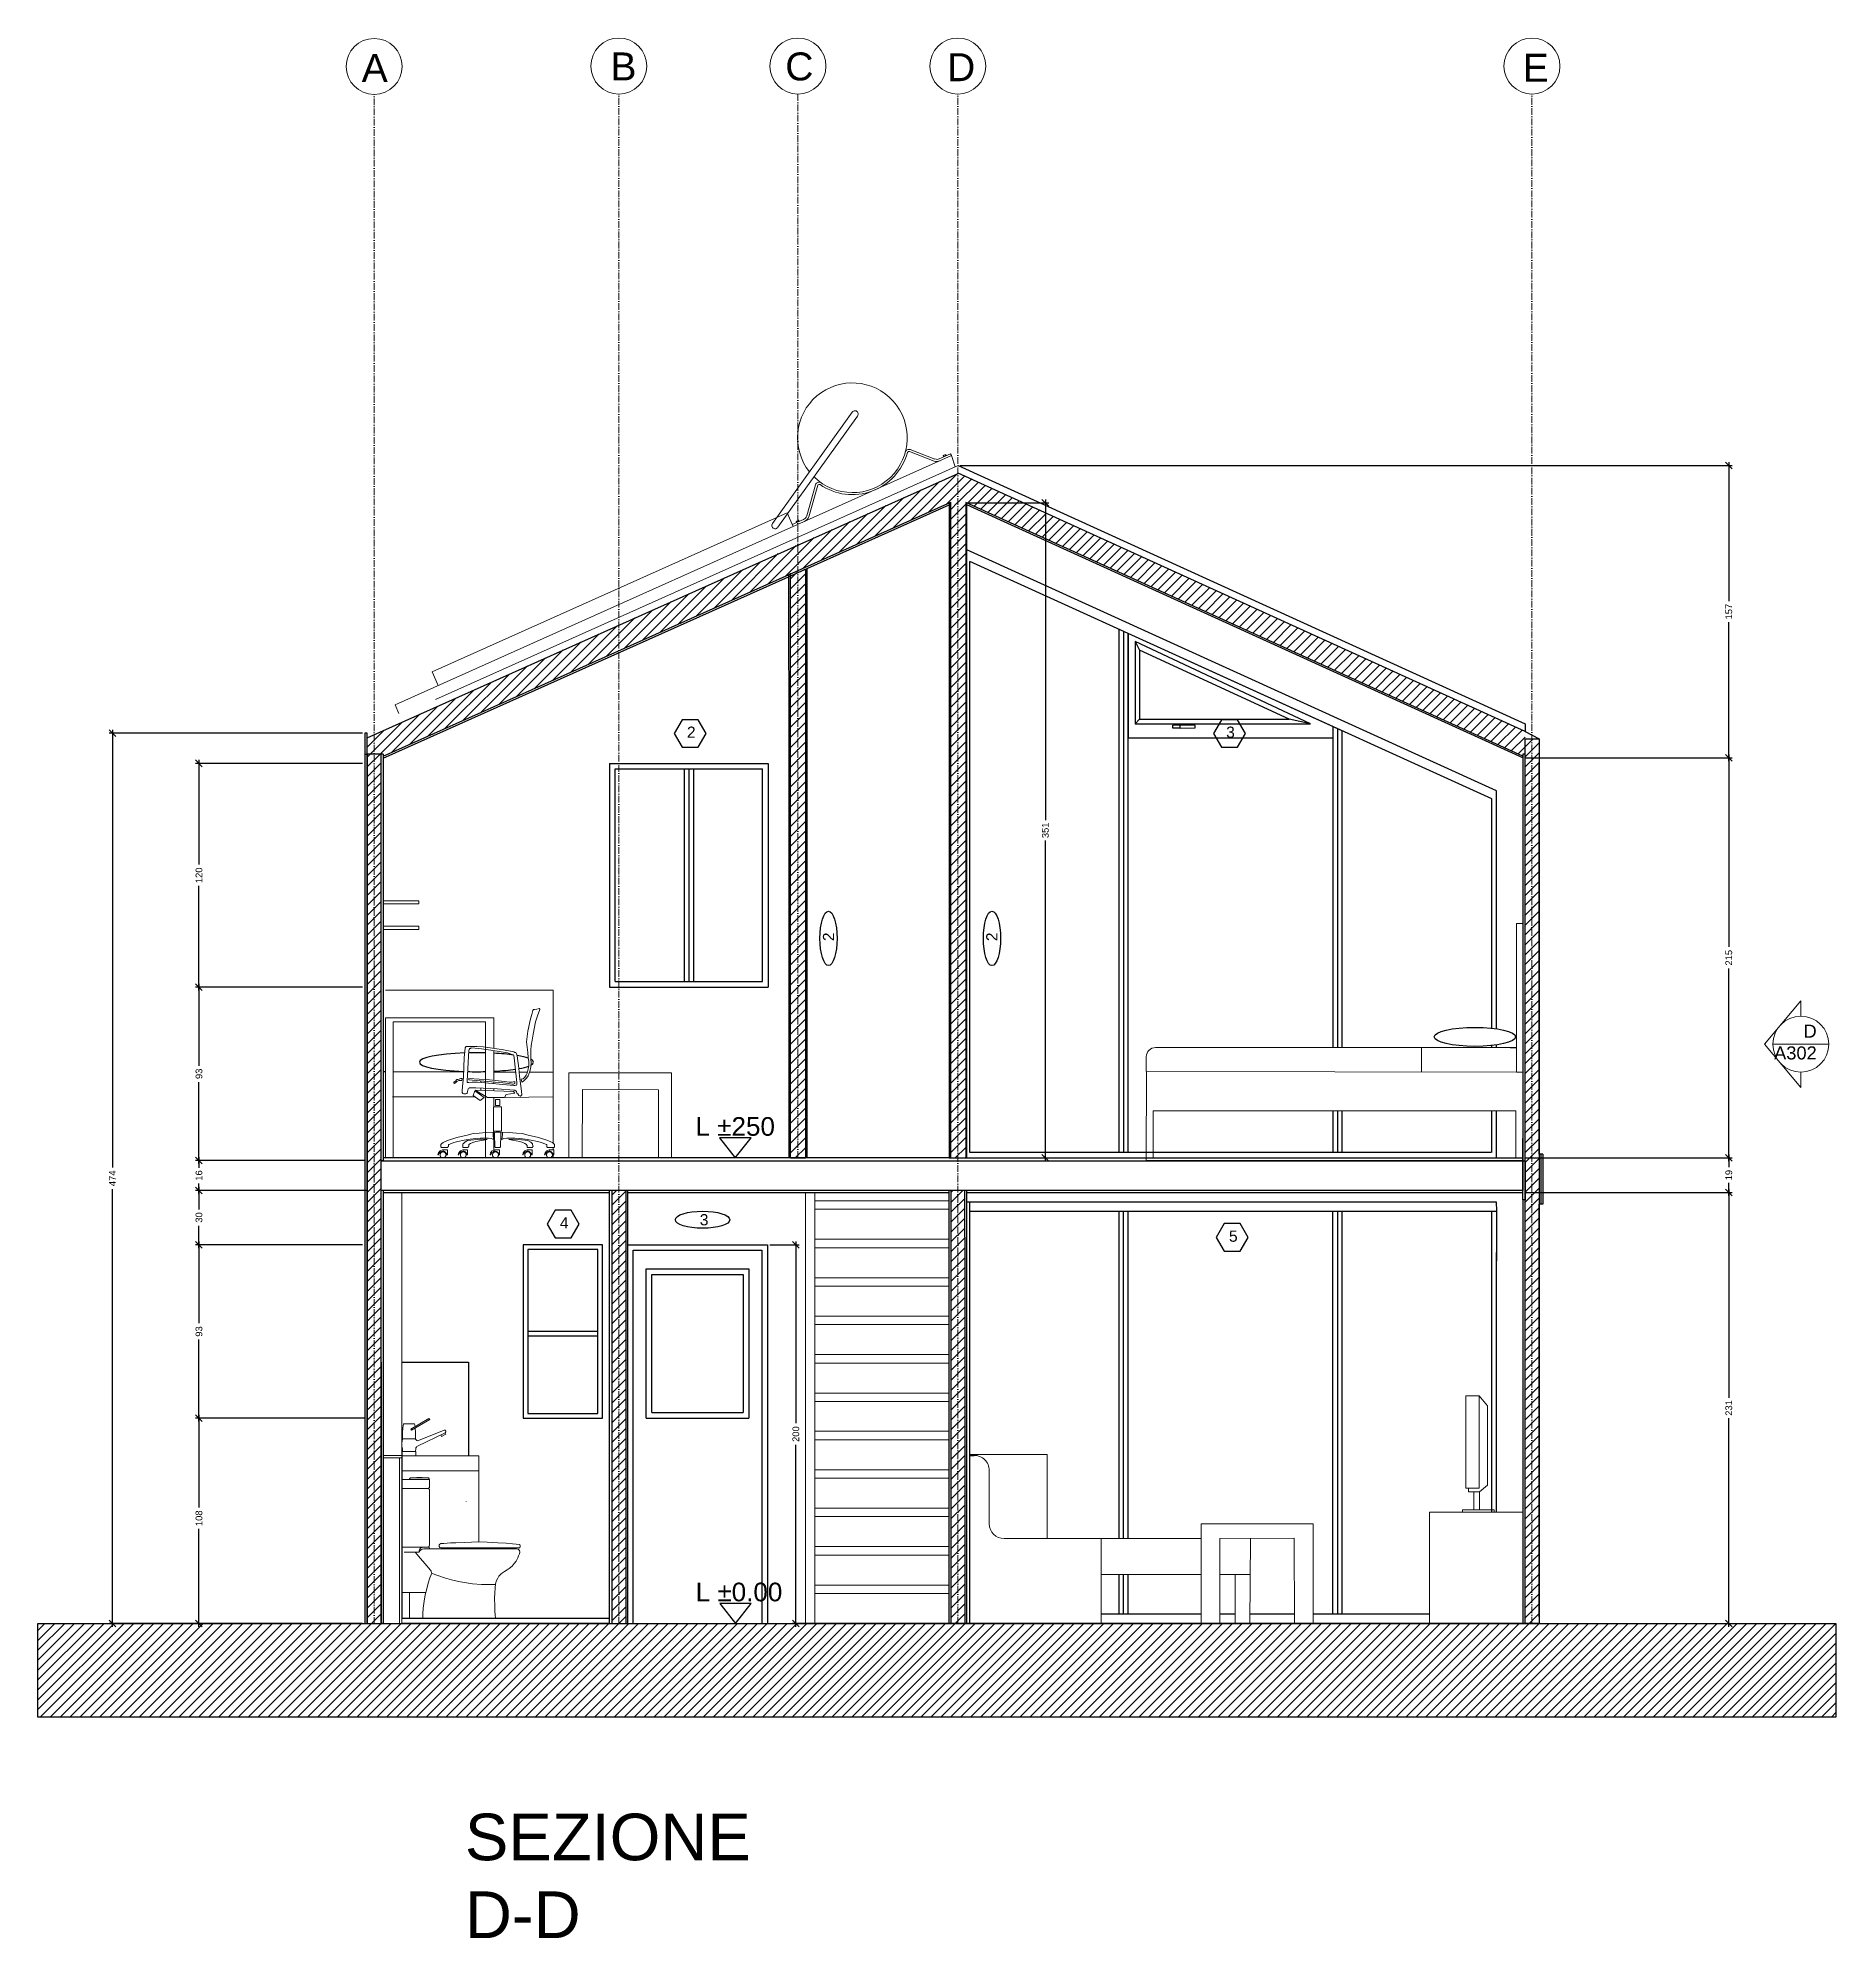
# Model space of a CAD drawing. Header units: centimetres. Extents: x 1059 to 7420, y -439 to 4439.
# Drawn here: x 1391 to 2355, y -439 to 579 of the extents above; entities that cross this region are included whole.
import ezdxf

# ---------------------------------------------------------------- set-up
doc = ezdxf.new("R2010")
doc.units = ezdxf.units.CM
doc.header["$MEASUREMENT"] = 0
doc.linetypes.add('ACAD_ISO10W100', pattern=[18, 12, -3, 0, -3])
doc.linetypes.add('AUSGEZOGEN', pattern=[0])
doc.layers.add('ARREDI', color=8, linetype='Continuous', lineweight=18)
doc.layers.add('CAMPITURE', color=7, linetype='Continuous', lineweight=25)
for name, color, linetype in [('INFISSI', 4, 'Continuous'), ('NUMERAZIONE', 30, 'Continuous'), ('quote nuove', 2, 'Continuous'), ('STRUTTURA', 1, 'Continuous')]:
    doc.layers.add(name, color=color, linetype=linetype)
doc.layers.get('0').off()
doc.styles.add('ARIAL', font='Arial.ttf')
doc.styles.get("Standard").update_dxf_attribs({"font": 'Arial.ttf'})
doc.dimstyles.new('TICK_36', dxfattribs={"dimtxt": 3.6, "dimasz": 3.6, "dimexe": 1.8, "dimexo": 1.2, "dimgap": 1.8, "dimtad": 0, "dimdec": 0, "dimzin": 0, "dimdsep": 46, "dimtxsty": 'ARIAL', "dimblk": 'OBLIQUE', "dimcen": 1.8, "dimdle": 1.8, "dimclrd": 256, "dimclrt": 256, "dimadec": 0, "dimazin": 0, "dimtfac": 1, "dimtdec": 0, "dimtmove": 1, "dimatfit": 3, "dimldrblk": 'OPEN90', "dimfxl": 1, "dimtfill": 1, "dimtolj": 1, "dimtzin": 0, "dimarcsym": 0})
pattern_1 = [(45, (-1129.0323, -3748.747), (-2.6516504, 2.6516504), [])]

msp = doc.modelspace()

# ---------------------------------------------------------------- texts
at = {"layer": 'NUMERAZIONE'}
for s, p in [('L ±250', (1743.3, -9.1)), ('L ±0.00', (1743.4, -258.6))]:
    msp.add_text(s, height=9.99, dxfattribs=at).set_placement(p)
at = {"layer": 'NUMERAZIONE', "ltscale": 0.1, "char_height": 6, "attachment_point": 1}
for s, width, insert in [('2', 0.582, (1738.7, 210.2)), ('3', 0.582, (2027.7, 210.2, 1758.7)), ('4', 0.582, (1670.6, -52.8)), ('3', 6, (1745.6, -51.1)), ('5', 0.582, (2029.2, -59.9))]:
    msp.add_mtext_dynamic_manual_height_columns(s, width=width, gutter_width=12.5, heights=[0], dxfattribs=dict(at, insert=insert))
at = {"layer": 'NUMERAZIONE', "ltscale": 0.1, "char_height": 6, "attachment_point": 1, "rotation": 90}
for insert in [(1811.6, 95.2), (1899.1, 95.2)]:
    msp.add_mtext_dynamic_manual_height_columns('2', width=0.582, gutter_width=12.5, heights=[0], dxfattribs=dict(at, insert=insert))
at = {"layer": 'NUMERAZIONE', "lineweight": 0, "insert": (2344.2, 31.7), "char_height": 7, "attachment_point": 9}
msp.add_mtext_dynamic_manual_height_columns('   D\\PA302', width=18.82, gutter_width=12.5, heights=[0], dxfattribs=at)
at = {"layer": 'quote nuove', "color": 253, "lineweight": 0, "char_height": 15, "attachment_point": 1}
for s, insert in [('A', (1564.4, 570.7, -16.7)), ('B', (1697.7, 571.5)), ('C', (1791.4, 571.5)), ('D', (1878.1, 571.1)), ('E', (2186.6, 570.8))]:
    msp.add_mtext_dynamic_manual_height_columns(s, width=15.192, gutter_width=12.5, heights=[0], dxfattribs=dict(at, insert=insert))
at = {"layer": 'STRUTTURA', "ltscale": 0.1, "insert": (1619.7, -372.4), "char_height": 25, "attachment_point": 1}
msp.add_mtext_dynamic_manual_height_columns('SEZIONE D-D', width=23.993, gutter_width=12.5, heights=[0], dxfattribs=at)

# ---------------------------------------------------------------- blocks, each defined once
blk = doc.blocks.new('4-rob-elev')
at = {"color": 0, "linetype": 'ByBlock'}
for p, q in [((-3.01, 10.77), (-2.91, 13.09)), ((-3, 8), (-3.01, 10.77)), ((-2.6, 15), (-2.91, 13.09)), ((2.6, 15), (-2.6, 15)), ((0.87, 12.51), (9.26, 17.46)), ((1.2, 11.95), (0.87, 12.51)), ((1.2, 11.95), (9.59, 16.89)), ((2.6, 15), (2.82, 13.66)), ((3.01, 10.77), (2.91, 13.09)), ((3, 8), (3.01, 10.77)), ((3.96, 4.53), (16.79, 10.77)), ((4.4, 7.11), (16.32, 11.95)), ((9.59, 16.89), (9.26, 17.46)), ((15.07, 9.11), (14.72, 9.76)), ((15.07, 9.11), (17.02, 10.11)), ((16.93, 11.97), (16.32, 11.95)), ((17.02, 10.11), (16.76, 10.75)), ((16.79, 10.77), (17.06, 11.15)), ((16.93, 11.97), (16.93, 11.97)), ((17.11, 11.56), (16.93, 11.97)), ((17.06, 11.15), (17.11, 11.56)), ((-3.05, 7.79), (-3.35, 6.07)), ((-3.35, 6.07), (-3.31, 4.62)), ((-3.31, 4.62), (-3.12, 3.32)), ((-3.2, 2), (3.2, 2)), ((-3.2, 2), (-3.2, 0)), ((-3.2, 0), (3.2, 0)), ((-3.12, 3.32), (-3, 2)), ((-3.05, 7.79), (-3, 8)), ((3, 8), (-3, 8)), ((3.05, 7.79), (3, 8)), ((3.12, 3.32), (3, 2)), ((3.2, 2), (3.2, 0))]:
    blk.add_line(p, q, dxfattribs=at)
for centre, radius, start, end in [((4.02, 8.04), 1, 194.28061, 292.13375), ((4.62, 3.18), 1.5, 115.93959, 174.62331)]:
    blk.add_arc(centre, radius, start, end, dxfattribs=at)
blk = doc.blocks.new('_Oblique')
at = {"color": 0, "linetype": 'ByBlock', "lineweight": -2}
blk.add_line((-0.5, -0.5), (0.5, 0.5), dxfattribs=at)
blk = doc.blocks.new('*D310')
at = {"layer": 'quote nuove', "color": 0, "linetype": 'ByBlock', "lineweight": -2, "transparency": 16777216}
for p, q in [((1566.1, -160.5), (1475.4, -160.5)), ((1564.9, -270.5), (1475.4, -270.5))]:
    blk.add_line(p, q, dxfattribs=at)
at = {"layer": 'quote nuove', "linetype": 'ByBlock', "lineweight": -2, "transparency": 16777216}
for p, q in [((1477.2, -158.7), (1477.2, -208.4)), ((1477.2, -272.3), (1477.2, -219.7))]:
    blk.add_line(p, q, dxfattribs=at)
at = {"layer": 'quote nuove', "linetype": 'ByBlock', "lineweight": -2, "transparency": 16777216, "xscale": 3.6, "yscale": 3.6, "zscale": 3.6}
for p, rotation in [((1477.2, -160.5), 90), ((1477.2, -270.5), 270)]:
    blk.add_blockref('_Oblique', p, dxfattribs=dict(at, rotation=rotation))
at = {"layer": 'quote nuove', "linetype": 'ByBlock', "transparency": 16777216, "insert": (1477.2, -214.1), "char_height": 3.6, "attachment_point": 5, "rotation": 90, "style": 'ARIAL', "bg_fill": 3, "box_fill_scale": 1.25, "bg_fill_color": 256, "bg_fill_true_color": 13158600, "bg_fill_transparency": 0}
blk.add_mtext('\\A1;108', dxfattribs=at)
blk = doc.blocks.new('_Open90')
at = {"color": 0, "linetype": 'ByBlock', "lineweight": -2}
for p, q in [((0, 0), (-1, 0)), ((-0.5, 0.5), (0, 0)), ((0, 0), (-0.5, -0.5))]:
    blk.add_line(p, q, dxfattribs=at)
blk = doc.blocks.new('*D311')
at = {"layer": 'quote nuove', "color": 0, "linetype": 'ByBlock', "lineweight": -2, "transparency": 16777216}
for p, q in [((1564.9, -67.5), (1475.4, -67.5)), ((1566.1, -160.5), (1475.4, -160.5))]:
    blk.add_line(p, q, dxfattribs=at)
at = {"layer": 'quote nuove', "linetype": 'ByBlock', "lineweight": -2, "transparency": 16777216}
for p, q in [((1477.2, -65.7), (1477.2, -109.6)), ((1477.2, -162.3), (1477.2, -118.3))]:
    blk.add_line(p, q, dxfattribs=at)
at = {"layer": 'quote nuove', "linetype": 'ByBlock', "lineweight": -2, "transparency": 16777216, "xscale": 3.6, "yscale": 3.6, "zscale": 3.6}
for p, rotation in [((1477.2, -67.5), 90), ((1477.2, -160.5), 270)]:
    blk.add_blockref('_Oblique', p, dxfattribs=dict(at, rotation=rotation))
at = {"layer": 'quote nuove', "linetype": 'ByBlock', "transparency": 16777216, "insert": (1477.2, -114), "char_height": 3.6, "attachment_point": 5, "rotation": 90, "style": 'ARIAL', "bg_fill": 3, "box_fill_scale": 1.25, "bg_fill_color": 256, "bg_fill_true_color": 13158600, "bg_fill_transparency": 0}
blk.add_mtext('\\A1;93', dxfattribs=at)
blk = doc.blocks.new('*D312')
at = {"layer": 'quote nuove', "linetype": 'ByBlock', "lineweight": -2, "transparency": 16777216}
for p, q in [((1477.2, 72.3), (1477.2, 28.4)), ((1477.2, -24.2), (1477.2, 19.7))]:
    blk.add_line(p, q, dxfattribs=at)
at = {"layer": 'quote nuove', "color": 0, "linetype": 'ByBlock', "lineweight": -2, "transparency": 16777216}
for p, q in [((1564.9, 70.5), (1475.4, 70.5)), ((1566.1, -22.4), (1475.4, -22.4))]:
    blk.add_line(p, q, dxfattribs=at)
at = {"layer": 'quote nuove', "linetype": 'ByBlock', "lineweight": -2, "transparency": 16777216, "xscale": 3.6, "yscale": 3.6, "zscale": 3.6}
for p, rotation in [((1477.2, 70.5), 90), ((1477.2, -22.4), 270)]:
    blk.add_blockref('_Oblique', p, dxfattribs=dict(at, rotation=rotation))
at = {"layer": 'quote nuove', "linetype": 'ByBlock', "transparency": 16777216, "insert": (1477.2, 24.1), "char_height": 3.6, "attachment_point": 5, "rotation": 90, "style": 'ARIAL', "bg_fill": 3, "box_fill_scale": 1.25, "bg_fill_color": 256, "bg_fill_true_color": 13158600, "bg_fill_transparency": 0}
blk.add_mtext('\\A1;93', dxfattribs=at)
blk = doc.blocks.new('*D313')
at = {"layer": 'quote nuove', "color": 0, "linetype": 'ByBlock', "lineweight": -2, "transparency": 16777216}
for p, q in [((1564.9, 190.5), (1475.4, 190.5)), ((1564.9, 70.5), (1475.4, 70.5))]:
    blk.add_line(p, q, dxfattribs=at)
at = {"layer": 'quote nuove', "linetype": 'ByBlock', "lineweight": -2, "transparency": 16777216}
for p, q in [((1477.2, 192.3), (1477.2, 136.2)), ((1477.2, 68.7), (1477.2, 124.9))]:
    blk.add_line(p, q, dxfattribs=at)
at = {"layer": 'quote nuove', "linetype": 'ByBlock', "lineweight": -2, "transparency": 16777216, "xscale": 3.6, "yscale": 3.6, "zscale": 3.6}
for p, rotation in [((1477.2, 190.5), 90), ((1477.2, 70.5), 270)]:
    blk.add_blockref('_Oblique', p, dxfattribs=dict(at, rotation=rotation))
at = {"layer": 'quote nuove', "linetype": 'ByBlock', "transparency": 16777216, "insert": (1477.2, 130.5), "char_height": 3.6, "attachment_point": 5, "rotation": 90, "style": 'ARIAL', "bg_fill": 3, "box_fill_scale": 1.25, "bg_fill_color": 256, "bg_fill_true_color": 13158600, "bg_fill_transparency": 0}
blk.add_mtext('\\A1;120', dxfattribs=at)
blk = doc.blocks.new('*D314')
at = {"layer": 'quote nuove', "color": 0, "linetype": 'ByBlock', "lineweight": -2, "transparency": 16777216}
for p, q in [((1783.1, -67.5), (1798.9, -67.5)), ((2194.2, -270.5), (1795.3, -270.5))]:
    blk.add_line(p, q, dxfattribs=at)
at = {"layer": 'quote nuove', "linetype": 'ByBlock', "lineweight": -2, "transparency": 16777216}
for p, q in [((1797.1, -65.7), (1797.1, -163.1)), ((1797.1, -272.3), (1797.1, -174.8))]:
    blk.add_line(p, q, dxfattribs=at)
at = {"layer": 'quote nuove', "linetype": 'ByBlock', "lineweight": -2, "transparency": 16777216, "xscale": 3.6, "yscale": 3.6, "zscale": 3.6}
for p, rotation in [((1797.1, -67.5), 90), ((1797.1, -270.5), 270)]:
    blk.add_blockref('_Oblique', p, dxfattribs=dict(at, rotation=rotation))
at = {"layer": 'quote nuove', "linetype": 'ByBlock', "transparency": 16777216, "insert": (1797.1, -169), "char_height": 3.6, "attachment_point": 5, "rotation": 90, "style": 'ARIAL', "bg_fill": 3, "box_fill_scale": 1.25, "bg_fill_color": 256, "bg_fill_true_color": 13158600, "bg_fill_transparency": 0}
blk.add_mtext('\\A1;200', dxfattribs=at)
blk = doc.blocks.new('*D322')
at = {"layer": 'quote nuove', "color": 0, "linetype": 'ByBlock', "lineweight": -2, "transparency": 16777216}
for p, q in [((1564.9, 206.6), (1429, 206.6)), ((1564.9, -270.5), (1429, -270.5))]:
    blk.add_line(p, q, dxfattribs=at)
at = {"layer": 'quote nuove', "linetype": 'ByBlock', "lineweight": -2, "transparency": 16777216}
for p, q in [((1430.8, 208.4), (1430.8, -26.1)), ((1430.8, -272.3), (1430.8, -37.8))]:
    blk.add_line(p, q, dxfattribs=at)
at = {"layer": 'quote nuove', "linetype": 'ByBlock', "lineweight": -2, "transparency": 16777216, "xscale": 3.6, "yscale": 3.6, "zscale": 3.6}
for p, rotation in [((1430.8, 206.6), 90), ((1430.8, -270.5), 270)]:
    blk.add_blockref('_Oblique', p, dxfattribs=dict(at, rotation=rotation))
at = {"layer": 'quote nuove', "linetype": 'ByBlock', "transparency": 16777216, "insert": (1430.8, -31.9), "char_height": 3.6, "attachment_point": 5, "rotation": 90, "style": 'ARIAL', "bg_fill": 3, "box_fill_scale": 1.25, "bg_fill_color": 256, "bg_fill_true_color": 13158600, "bg_fill_transparency": 0}
blk.add_mtext('\\A1;474', dxfattribs=at)
blk = doc.blocks.new('*D316')
at = {"layer": 'quote nuove', "color": 0, "linetype": 'ByBlock', "lineweight": -2, "transparency": 16777216}
for p, q in [((1567.3, -38.4), (1475.4, -38.4)), ((1564.9, -67.5), (1475.4, -67.5))]:
    blk.add_line(p, q, dxfattribs=at)
at = {"layer": 'quote nuove', "linetype": 'ByBlock', "lineweight": -2, "transparency": 16777216}
for p, q in [((1477.2, -36.6), (1477.2, -48.6)), ((1477.2, -69.3), (1477.2, -57.3))]:
    blk.add_line(p, q, dxfattribs=at)
at = {"layer": 'quote nuove', "linetype": 'ByBlock', "lineweight": -2, "transparency": 16777216, "xscale": 3.6, "yscale": 3.6, "zscale": 3.6}
for p, rotation in [((1477.2, -38.4), 90), ((1477.2, -67.5), 270)]:
    blk.add_blockref('_Oblique', p, dxfattribs=dict(at, rotation=rotation))
at = {"layer": 'quote nuove', "linetype": 'ByBlock', "transparency": 16777216, "insert": (1477.2, -52.9), "char_height": 3.6, "attachment_point": 5, "rotation": 90, "style": 'ARIAL', "bg_fill": 3, "box_fill_scale": 1.25, "bg_fill_color": 256, "bg_fill_true_color": 13158600, "bg_fill_transparency": 0}
blk.add_mtext('\\A1;30', dxfattribs=at)
blk = doc.blocks.new('*D317')
at = {"layer": 'quote nuove', "color": 0, "lineweight": -2, "transparency": 16777216}
for p, q in [((1476, -22.4), (1475.4, -22.4)), ((1476, -38.4), (1475.4, -38.4))]:
    blk.add_line(p, q, dxfattribs=at)
at = {"layer": 'quote nuove', "lineweight": -2, "transparency": 16777216}
for p, q in [((1477.2, -20.6), (1477.2, -26.2)), ((1477.2, -40.2), (1477.2, -34.6))]:
    blk.add_line(p, q, dxfattribs=at)
at = {"layer": 'quote nuove', "lineweight": -2, "transparency": 16777216, "xscale": 3.6, "yscale": 3.6, "zscale": 3.6}
for p, rotation in [((1477.2, -22.4), 90), ((1477.2, -38.4), 270)]:
    blk.add_blockref('_Oblique', p, dxfattribs=dict(at, rotation=rotation))
at = {"layer": 'quote nuove', "transparency": 16777216, "insert": (1477.2, -30.4), "char_height": 3.6, "attachment_point": 5, "rotation": 90, "style": 'ARIAL', "bg_fill": 3, "box_fill_scale": 1.25, "bg_fill_color": 256, "bg_fill_true_color": 13158600, "bg_fill_transparency": 0}
blk.add_mtext('\\A1;16', dxfattribs=at)
blk = doc.blocks.new('*D324')
at = {"layer": 'quote nuove', "color": 0, "lineweight": -2, "transparency": 16777216}
for p, q in [((1889.9, 330.1), (1932.6, 330.1)), ((1888.9, -21), (1932.6, -21))]:
    blk.add_line(p, q, dxfattribs=at)
at = {"layer": 'quote nuove', "lineweight": -2, "transparency": 16777216}
for p, q in [((1930.8, 331.9), (1930.8, 160)), ((1930.8, -22.8), (1930.8, 149.2))]:
    blk.add_line(p, q, dxfattribs=at)
at = {"layer": 'quote nuove', "lineweight": -2, "transparency": 16777216, "xscale": 3.6, "yscale": 3.6, "zscale": 3.6}
for p, rotation in [((1930.8, 330.1), 90), ((1930.8, -21), 270)]:
    blk.add_blockref('_Oblique', p, dxfattribs=dict(at, rotation=rotation))
at = {"layer": 'quote nuove', "transparency": 16777216, "insert": (1930.8, 154.6), "char_height": 3.6, "attachment_point": 5, "rotation": 90, "style": 'ARIAL', "bg_fill": 3, "box_fill_scale": 1.25, "bg_fill_color": 256, "bg_fill_true_color": 13158600, "bg_fill_transparency": 0}
blk.add_mtext('\\A1;351', dxfattribs=at)
blk = doc.blocks.new('*D325')
at = {"layer": 'quote nuove', "color": 0, "lineweight": -2, "transparency": 16777216}
for p, q in [((2187.9, -39.5), (2298.9, -39.5)), ((2187.9, -270.5), (2298.9, -270.5))]:
    blk.add_line(p, q, dxfattribs=at)
at = {"layer": 'quote nuove', "lineweight": -2, "transparency": 16777216}
for p, q in [((2297.1, -37.7), (2297.1, -149.5)), ((2297.1, -272.3), (2297.1, -160.4))]:
    blk.add_line(p, q, dxfattribs=at)
at = {"layer": 'quote nuove', "lineweight": -2, "transparency": 16777216, "xscale": 3.6, "yscale": 3.6, "zscale": 3.6}
for p, rotation in [((2297.1, -39.5), 90), ((2297.1, -270.5), 270)]:
    blk.add_blockref('_Oblique', p, dxfattribs=dict(at, rotation=rotation))
at = {"layer": 'quote nuove', "transparency": 16777216, "insert": (2297.1, -155), "char_height": 3.6, "attachment_point": 5, "rotation": 90, "style": 'ARIAL', "bg_fill": 3, "box_fill_scale": 1.25, "bg_fill_color": 256, "bg_fill_true_color": 13158600, "bg_fill_transparency": 0}
blk.add_mtext('\\A1;231', dxfattribs=at)
blk = doc.blocks.new('*D326')
at = {"layer": 'quote nuove', "lineweight": -2, "transparency": 16777216}
for p, q in [((2297.1, -19.1), (2297.1, -26)), ((2297.1, -41.3), (2297.1, -34.4))]:
    blk.add_line(p, q, dxfattribs=at)
at = {"layer": 'quote nuove', "color": 0, "lineweight": -2, "transparency": 16777216}
for p, q in [((2187.8, -20.9), (2298.9, -20.9)), ((2187.9, -39.5), (2298.9, -39.5))]:
    blk.add_line(p, q, dxfattribs=at)
at = {"layer": 'quote nuove', "lineweight": -2, "transparency": 16777216, "xscale": 3.6, "yscale": 3.6, "zscale": 3.6}
for p, rotation in [((2297.1, -20.9), 90), ((2297.1, -39.5), 270)]:
    blk.add_blockref('_Oblique', p, dxfattribs=dict(at, rotation=rotation))
at = {"layer": 'quote nuove', "transparency": 16777216, "insert": (2297.1, -30.2), "char_height": 3.6, "attachment_point": 5, "rotation": 90, "style": 'ARIAL', "bg_fill": 3, "box_fill_scale": 1.25, "bg_fill_color": 256, "bg_fill_true_color": 13158600, "bg_fill_transparency": 0}
blk.add_mtext('\\A1;19', dxfattribs=at)
blk = doc.blocks.new('*D327')
at = {"layer": 'quote nuove', "color": 0, "lineweight": -2, "transparency": 16777216}
for p, q in [((2187.9, 193.5), (2298.9, 193.5)), ((2187.9, -20.9), (2298.9, -20.9))]:
    blk.add_line(p, q, dxfattribs=at)
at = {"layer": 'quote nuove', "lineweight": -2, "transparency": 16777216}
for p, q in [((2297.1, 195.3), (2297.1, 92.1)), ((2297.1, -22.7), (2297.1, 80.5))]:
    blk.add_line(p, q, dxfattribs=at)
at = {"layer": 'quote nuove', "lineweight": -2, "transparency": 16777216, "xscale": 3.6, "yscale": 3.6, "zscale": 3.6}
for p, rotation in [((2297.1, 193.5), 90), ((2297.1, -20.9), 270)]:
    blk.add_blockref('_Oblique', p, dxfattribs=dict(at, rotation=rotation))
at = {"layer": 'quote nuove', "transparency": 16777216, "insert": (2297.1, 86.3), "char_height": 3.6, "attachment_point": 5, "rotation": 90, "style": 'ARIAL', "bg_fill": 3, "box_fill_scale": 1.25, "bg_fill_color": 256, "bg_fill_true_color": 13158600, "bg_fill_transparency": 0}
blk.add_mtext('\\A1;215', dxfattribs=at)
blk = doc.blocks.new('*D318')
at = {"layer": 'quote nuove', "color": 0, "lineweight": -2, "transparency": 16777216}
for p, q in [((1885.1, 350.1), (2298.9, 350.1)), ((2189.1, 193.5), (2298.9, 193.5))]:
    blk.add_line(p, q, dxfattribs=at)
at = {"layer": 'quote nuove', "lineweight": -2, "transparency": 16777216}
for p, q in [((2297.1, 351.9), (2297.1, 277.4)), ((2297.1, 191.7), (2297.1, 266.2))]:
    blk.add_line(p, q, dxfattribs=at)
at = {"layer": 'quote nuove', "lineweight": -2, "transparency": 16777216, "xscale": 3.6, "yscale": 3.6, "zscale": 3.6}
for p, rotation in [((2297.1, 350.1), 90), ((2297.1, 193.5), 270)]:
    blk.add_blockref('_Oblique', p, dxfattribs=dict(at, rotation=rotation))
at = {"layer": 'quote nuove', "transparency": 16777216, "insert": (2297.1, 271.8), "char_height": 3.6, "attachment_point": 5, "rotation": 90, "style": 'ARIAL', "bg_fill": 3, "box_fill_scale": 1.25, "bg_fill_color": 256, "bg_fill_true_color": 13158600, "bg_fill_transparency": 0}
blk.add_mtext('\\A1;157', dxfattribs=at)

# ---------------------------------------------------------------- hatches: boundary and pattern name
at = {"layer": 'CAMPITURE'}
h = msp.add_hatch(dxfattribs=at)
h.set_pattern_fill('ANSI31', color=0, scale=30)
h.set_pattern_definition(pattern_1)
h.paths.add_polyline_path([(1884, 346), (1567.3, 204.2), (1567.3, 195.5), (1574.8, 195.5), (1576, 195.5), (1576, 194.4), (1879.2, 330.1), (1879.2, 330.5), (1880.2, 330.5), (1880.2, 330.4), (1887.7, 330.4), (1888.7, 330.4), (1888.7, 330.1), (2186.7, 194.4), (2186.7, 195.5), (2187.9, 195.5), (2187.9, 204.2), (2187.9, 207.6)])
h.paths.add_polyline_path([(2195.4, 203.7), (2187.9, 203.7), (2187.9, -270.5), (2195.4, -270.5)])
h = msp.add_hatch(dxfattribs=at)
h.set_pattern_fill('ANSI31', color=0, scale=30)
h.set_pattern_definition([(45, (-1214.7515, -3499.2344), (-2.6516504, 2.6516504), [])])
h.paths.add_polyline_path([(1802.2, 292.7), (1794.1, 292.7), (1794.2, -21), (1802.2, -21)])
h = msp.add_hatch(dxfattribs=at)
h.set_pattern_fill('ANSI31', color=0, scale=30)
h.set_pattern_definition(pattern_1)
h.paths.add_polyline_path([(1574.8, 195.5), (1567.3, 195.5), (1567.3, -270.7), (1574.8, -270.7), (1574.8, -22.5), (1574.8, -22.5)])
h = msp.add_hatch(dxfattribs=at)
h.set_pattern_fill('ANSI31', color=0, scale=30)
h.set_pattern_definition(pattern_1)
h.paths.add_polyline_path([(1705.9, -38.4), (1698.4, -38.4), (1698.4, -270.5), (1705.9, -270.5)])
h = msp.add_hatch(dxfattribs=at)
h.set_pattern_fill('ANSI31', color=0, scale=30)
h.set_pattern_definition(pattern_1)
h.paths.add_polyline_path([(1887.6, -38.4), (1880.2, -38.4), (1880.2, -270.5), (1887.7, -270.5)])

# ---------------------------------------------------------------- linework, layer by layer
at = {"layer": 'ARREDI'}
for p, q in [((1827.2, 378.7), (1784.6, 319.1)), ((1830.1, 376.6), (1787.5, 317)), ((1858, 357.6), (1871.2, 352.5)), ((1858.4, 358.7), (1871.6, 353.6)), ((1880, 356.4), (1873.9, 353.7)), ((1880, 356.4), (1880.5, 355.4)), ((1876, 355.4), (1877.3, 356)), ((1876.2, 354.8), (1876, 355.4)), ((1876.5, 354.9), (1876.3, 355.5)), ((1877.1, 355.9), (1877.4, 355.3)), ((1877.4, 356), (1877.7, 355.4)), ((1802.9, 323.1), (1807.6, 339.8)), ((1804, 322.7), (1808.8, 339.5)), ((1801.2, 321.2), (1795.2, 318.5)), ((1795.2, 318.5), (1795.7, 317.4)), ((1797.2, 320.2), (1798.6, 320.8)), ((1797.5, 319.5), (1797.2, 320.1)), ((1797.8, 319.7), (1797.5, 320.2)), ((1798.4, 320.6), (1798.6, 320)), ((1798.7, 320.8), (1798.9, 320.2)), ((1595.1, 116.9), (1576, 116.9)), ((1576, 115.2), (1595.1, 115.2)), ((1595.1, 115.2), (1595.1, 116.9)), ((1595.1, 103.2), (1576, 103.2)), ((1595.1, 101.5), (1595.1, 103.2)), ((2183.3, 104.7), (2186.6, 104.7)), ((1576, 101.5), (1595.1, 101.5)), ((1577.2, 54.1), (1635.2, 54.1)), ((1628.2, 52), (1581.3, 52)), ((1581.3, 52), (1581.3, -21)), ((1628.2, 52), (1630, 52)), ((1630, 52), (1630, 52)), ((1630, 52), (1630.8, 52)), ((1630.8, 52), (1630.8, -20.9)), ((1984.9, 25.4), (1984.9, 33.3)), ((2132.4, 38.2), (2179.9, 38.2)), ((2132.4, 38.2), (2132.4, 25.1)), ((1675.5, 24.7), (1730.5, 24.7)), ((1675.5, 24.7), (1675.5, -20.9)), ((1730.5, 24.7), (1730.5, -20.9)), ((2183.3, 25), (2186.6, 25)), ((1628.2, 19.5), (1628.2, 20.2)), ((1628.2, 15.3), (1628.2, 16.4)), ((1628.2, 12.7), (1628.2, 13.6)), ((1682.5, -20.9), (1682.7, 15.7)), ((1723.5, 15.5), (1682.7, 15.7)), ((1723.5, -20.9), (1723.5, 15.5)), ((1988.5, -20.9), (1988.5, 4.2)), ((1988.5, 4.2), (2182.9, 4.2)), ((2182.9, 4.2), (2182.9, -20.9)), ((1628.2, -10.9), (1628.2, -10.3)), ((1635.2, -20.9), (1628.2, -20.9)), ((1585.9, -180.5), (1585.9, -39.5)), ((1802.2, -39.5), (1802.2, -270.5)), ((1807.2, -270.5), (1807.2, -39.5)), ((1879.2, -44), (1807.2, -44)), ((1879.2, -48.5), (1807.2, -48.5)), ((1879.2, -64.6), (1807.2, -64.6)), ((1879.2, -69.1), (1807.2, -69.1)), ((1879.2, -85.2), (1807.2, -85.2)), ((1879.2, -89.7), (1807.2, -89.7)), ((1879.2, -105.8), (1807.2, -105.8)), ((1879.2, -110.3), (1807.2, -110.3)), ((1879.2, -126.4), (1807.2, -126.4)), ((1879.2, -126.4), (1807.2, -126.4)), ((1879.2, -130.9), (1807.2, -130.9)), ((1879.2, -130.9), (1807.2, -130.9)), ((1879.2, -147), (1807.2, -147)), ((1879.2, -151.5), (1807.2, -151.5)), ((1879.2, -167.5), (1807.2, -167.5)), ((1879.2, -172), (1807.2, -172)), ((1585.9, -180.5), (1576, -180.5)), ((1585.9, -181.7), (1576, -181.7)), ((1584.7, -270.7), (1584.7, -181.7)), ((1585.9, -270.5), (1585.9, -180.5)), ((1931.7, -179.9), (1890.3, -179.9)), ((1931.7, -181.9), (1931.7, -179.9)), ((1931.7, -225), (1931.7, -181.9)), ((1586.1, -188.7), (1627.1, -188.7)), ((1590, -193.4), (1586.4, -193.4)), ((1590.1, -192.9), (1590, -193.4)), ((1590, -193.4), (1600.8, -193.4)), ((1590.5, -192.5), (1590.1, -192.9)), ((1590.9, -192.4), (1590.5, -192.5)), ((1594, -192.4), (1590.9, -192.4)), ((1596.8, -192.2), (1594, -192.2)), ((1594, -192.2), (1594, -192.4)), ((1594, -192.4), (1596.8, -192.4)), ((1596.8, -192.4), (1596.8, -192.2)), ((1599.8, -192.4), (1596.8, -192.4)), ((1600.3, -192.5), (1599.8, -192.4)), ((1600.6, -192.9), (1600.3, -192.5)), ((1600.8, -193.4), (1600.6, -192.9)), ((1600.8, -197.2), (1600.8, -193.4)), ((1879.2, -188.1), (1807.2, -188.1)), ((1879.2, -192.6), (1807.2, -192.6)), ((1900.7, -188.4), (1900.7, -217)), ((1586.4, -198.1), (1599.9, -198.1)), ((1599.9, -198.1), (1600.3, -198)), ((1600.3, -198.2), (1599.9, -198.1)), ((1600.3, -198), (1600.7, -197.7)), ((1600.7, -198.6), (1600.3, -198.2)), ((1600.7, -197.7), (1600.8, -197.2)), ((1600.8, -199.1), (1600.7, -198.6)), ((1600.8, -228.6), (1600.8, -199.1)), ((2160.5, -200), (2160.5, -209.5)), ((2163.5, -200), (2163.5, -209.5)), ((1620.4, -205.1), (1620.4, -205.3)), ((1879.2, -208.7), (1807.2, -208.7)), ((1879.2, -213.2), (1807.2, -213.2)), ((1586.4, -229.6), (1597.6, -229.6)), ((1587.1, -232.2), (1593.1, -232.2)), ((1593.1, -232.2), (1596, -235.7)), ((1593.1, -232.2), (1595, -232.2)), ((1595.4, -231), (1595, -232.2)), ((1595.8, -231.3), (1595, -232.2)), ((1595.9, -230.2), (1595.4, -231)), ((1595.8, -231.3), (1596.9, -230.7)), ((1596.8, -229.8), (1595.9, -230.2)), ((1597.6, -229.6), (1596.8, -229.8)), ((1596.9, -230.7), (1597.8, -230.5)), ((1597.6, -229.6), (1599.9, -229.6)), ((1600.9, -230.5), (1597.8, -230.5)), ((1599.9, -229.6), (1600.3, -229.5)), ((1600.4, -229.7), (1599.9, -229.6)), ((1600.3, -229.5), (1600.6, -229.1)), ((1600.8, -230), (1600.4, -229.7)), ((1600.6, -229.1), (1600.8, -228.6)), ((1600.9, -230.5), (1600.8, -230)), ((1609.2, -230.5), (1600.9, -230.5)), ((1600.9, -230.5), (1600.9, -230.5)), ((1606, -228.3), (1605.9, -228.8)), ((1605.9, -228.8), (1606, -229.3)), ((1606.3, -228), (1606, -228.3)), ((1606, -229.3), (1606.3, -229.7)), ((1606.8, -227.7), (1606.3, -228)), ((1606.3, -229.7), (1606.8, -229.9)), ((1608.5, -227.6), (1606.8, -227.7)), ((1606.8, -229.9), (1608.5, -229.9)), ((1612, -227.3), (1608.5, -227.6)), ((1643.4, -229.9), (1608.5, -229.9)), ((1608.5, -229.9), (1608.8, -230.4)), ((1608.8, -230.4), (1609.2, -230.5)), ((1642.7, -230.5), (1609.2, -230.5)), ((1609.5, -230.5), (1609.9, -230.4)), ((1609.9, -230.4), (1610.2, -229.9)), ((1614.9, -227.2), (1612, -227.3)), ((1619.4, -227), (1614.9, -227.2)), ((1623.2, -226.9), (1619.4, -227)), ((1626.6, -226.8), (1623.2, -226.9)), ((1631.7, -226.9), (1626.6, -226.8)), ((1637.4, -227.2), (1631.7, -226.9)), ((1641.8, -227.5), (1637.4, -227.2)), ((1642, -230.4), (1641.7, -229.9)), ((1645.3, -227.8), (1641.8, -227.5)), ((1642.4, -230.5), (1642, -230.4)), ((1642.7, -230.5), (1643.1, -230.4)), ((1647.3, -230.5), (1642.7, -230.5)), ((1643.1, -230.4), (1643.4, -229.9)), ((1643.4, -229.9), (1649.1, -229.9)), ((1649.1, -228.1), (1645.3, -227.8)), ((1648.2, -230.7), (1647.3, -230.5)), ((1648.9, -231.4), (1648.2, -230.7)), ((1648.5, -234.2), (1648.9, -233.2)), ((1649.1, -232.2), (1648.9, -231.4)), ((1648.9, -233.2), (1649.1, -232.2)), ((1649.4, -229), (1649.1, -228.1)), ((1649.1, -229.9), (1649.4, -229)), ((1879.2, -229.3), (1807.2, -229.3)), ((1879.2, -233.8), (1807.2, -233.8)), ((1960.7, -225), (1908.7, -225)), ((1960.7, -270.5), (1960.7, -225)), ((1960.7, -225), (2014.3, -225)), ((2040.7, -225), (2040.4, -270.5)), ((1596, -235.7), (1598.3, -238.4)), ((1598.3, -238.4), (1601.2, -241.9)), ((1602, -243.6), (1601, -246.1)), ((1601.2, -241.9), (1601.7, -242.5)), ((1601.7, -242.5), (1601.9, -243.1)), ((1601.9, -243.1), (1602, -243.6)), ((1602, -243.6), (1603.6, -244.3)), ((1603.6, -244.3), (1605.7, -245)), ((1637.9, -245.2), (1638.9, -244)), ((1638.9, -244), (1639.8, -243.3)), ((1639.8, -243.3), (1640.9, -242.6)), ((1640.9, -242.6), (1642.4, -241.7)), ((1642.4, -241.7), (1643.5, -241)), ((1643.5, -241), (1645.1, -239.7)), ((1645.1, -239.7), (1646.2, -238.4)), ((1646.2, -238.4), (1647.2, -237.1)), ((1647.2, -237.1), (1648.1, -235.3)), ((1648.1, -235.3), (1648.5, -234.2)), ((1586.1, -253.8), (1590.1, -253.8)), ((1590.1, -253.8), (1590.1, -267.7)), ((1590.1, -253.8), (1598.9, -253.8)), ((1599.3, -251.9), (1598.5, -255.2)), ((1600.1, -248.9), (1599.3, -251.9)), ((1601, -246.1), (1600.1, -248.9)), ((1605.7, -245), (1608.8, -246.1)), ((1608.8, -246.1), (1612.5, -247.1)), ((1612.5, -247.1), (1616.3, -248)), ((1616.3, -248), (1619.5, -248.6)), ((1619.5, -248.6), (1623.8, -249.2)), ((1623.8, -249.2), (1628.6, -249.6)), ((1628.6, -249.6), (1636.2, -249.6)), ((1635.5, -256.9), (1635.7, -254.2)), ((1635.7, -254.2), (1635.9, -251.4)), ((1635.9, -251.4), (1636.2, -249.2)), ((1636.2, -249.2), (1636.7, -247.5)), ((1636.7, -247.5), (1637.3, -246.2)), ((1637.3, -246.2), (1637.9, -245.2)), ((1879.2, -249.9), (1807.2, -249.9)), ((1879.2, -254.4), (1807.2, -254.4)), ((1597.4, -262.2), (1597.1, -265.4)), ((1597.9, -258.5), (1597.4, -262.2)), ((1598.5, -255.2), (1597.9, -258.5)), ((1635.7, -261.2), (1635.5, -256.9)), ((1635.8, -263.9), (1635.7, -261.2)), ((1636, -265.8), (1635.8, -263.9)), ((1597.1, -265.4), (1597.1, -267.7)), ((1636.2, -267.7), (1636, -265.8))]:
    msp.add_line(p, q, dxfattribs=at)
at = {"layer": 'ARREDI', "lineweight": 0}
for p, q in [((1667.1, 69), (1577.2, 69)), ((1667.1, -13.2), (1667.1, 69)), ((1653.4, 47), (1654.8, 53.5)), ((1654.8, 53.5), (1655.6, 55.9)), ((1655.6, 55.9), (1656.2, 58)), ((1656.2, 58), (1656.4, 58.5)), ((1657.5, 51.9), (1656.3, 45.4)), ((1656.4, 58.5), (1657, 58.5)), ((1657, 58.5), (1658.3, 58.8)), ((1658.6, 55.1), (1657.5, 51.9)), ((1658.3, 58.8), (1659.6, 59.1)), ((1659.9, 58.5), (1658.6, 55.1)), ((1659.6, 59.1), (1659.9, 58.8)), ((1659.9, 58.8), (1659.9, 58.5)), ((1652.8, 41.2), (1653.1, 44.1)), ((1653.1, 38.3), (1652.8, 41.2)), ((1653.1, 44.1), (1653.4, 47)), ((1655.8, 42.2), (1655.2, 39.3)), ((1656.3, 45.4), (1655.8, 42.2)), ((1619.4, 32.9), (1618.9, 22.3)), ((1619.6, 36.1), (1619.4, 32.9)), ((1619.9, 38), (1619.6, 36.1)), ((1620.2, 38.5), (1619.9, 38)), ((1620.4, 38.8), (1620.2, 38.5)), ((1621.5, 38.8), (1620.4, 38.8)), ((1621, 20.2), (1621.8, 36.7)), ((1623.6, 38.8), (1621.5, 38.8)), ((1621.8, 36.7), (1622, 37.2)), ((1622, 37.2), (1622.3, 37.7)), ((1622.3, 37.7), (1622.8, 37.7)), ((1622.8, 37.7), (1623.1, 38)), ((1623.1, 38), (1627.1, 37.7)), ((1626.3, 38.8), (1623.6, 38.8)), ((1629.5, 38.5), (1626.3, 38.8)), ((1627.1, 37.7), (1631.3, 37.2)), ((1633.2, 38), (1629.5, 38.5)), ((1631.3, 37.2), (1638, 36.1)), ((1640.4, 36.9), (1633.2, 38)), ((1638, 36.1), (1642.5, 35.3)), ((1645.9, 35.9), (1640.4, 36.9)), ((1642.5, 35.3), (1645.1, 34.5)), ((1645.1, 34.5), (1645.7, 34.3)), ((1645.7, 34.3), (1645.9, 34)), ((1646.5, 35.6), (1645.9, 35.9)), ((1645.9, 34), (1646.2, 32.7)), ((1646.2, 32.7), (1647.5, 19.4)), ((1646.2, 32.7), (1646.2, 32.7)), ((1647, 35.6), (1646.5, 35.6)), ((1647.3, 34.8), (1647, 35.6)), ((1647.8, 33.7), (1647.3, 34.8)), ((1648.6, 27.1), (1647.8, 33.7)), ((1653.4, 35.6), (1653.1, 38.3)), ((1653.6, 32.9), (1653.4, 35.6)), ((1653.9, 30.6), (1653.6, 32.9)), ((1653.9, 28.2), (1653.9, 30.6)), ((1655.2, 39.3), (1655, 36.7)), ((1655, 36.7), (1655, 32.2)), ((1655, 32.2), (1655.2, 29.8)), ((1989.9, 38.2), (2132.4, 38.2)), ((1614.6, 20.2), (1615.4, 21)), ((1615.4, 21), (1615.9, 21)), ((1616.5, 20.5), (1615.4, 20)), ((1615.9, 21), (1616.7, 21.3)), ((1618.1, 20.5), (1616.5, 20.5)), ((1616.7, 21.3), (1617.3, 21.6)), ((1617.3, 21.6), (1618.3, 21.6)), ((1618.3, 21.6), (1618.1, 20.5)), ((1618.1, 20.5), (1618.1, 20.5)), ((1618.9, 22.3), (1618.6, 19.1)), ((1621.8, 21.6), (1632.9, 20.8)), ((1621.8, 20.8), (1621.8, 21.6)), ((1640.1, 19.2), (1621.8, 20.8)), ((1632.9, 20.8), (1640.9, 20)), ((1648.9, 22.9), (1648.6, 27.1)), ((1649.9, 16.2), (1648.9, 22.9)), ((1648.9, 22.9), (1648.9, 22.9)), ((1649.9, 21.3), (1651, 21.5)), ((1650.2, 19.7), (1649.9, 21.3)), ((1651, 21.5), (1651.8, 22.3)), ((1651, 21.5), (1651, 21.5)), ((1652, 21), (1651.2, 20.2)), ((1651.8, 22.3), (1652.6, 23.4)), ((1652.8, 21.8), (1652, 21)), ((1652.6, 23.4), (1653.1, 24.5)), ((1653.6, 23.1), (1652.8, 21.8)), ((1653.1, 24.5), (1653.4, 25.8)), ((1653.4, 25.8), (1653.6, 26.8)), ((1653.6, 26.8), (1653.9, 28.2)), ((1654.2, 24.5), (1653.6, 23.1)), ((1654.7, 26), (1654.2, 24.5)), ((1655, 27.9), (1654.7, 26)), ((1655.2, 29.8), (1655, 27.9)), ((1625.3, 11.7), (1581, 11.7)), ((1613.8, 19.7), (1614.6, 20.2)), ((1613.8, 19.4), (1613.8, 19.7)), ((1613.8, 19.2), (1613.8, 19.4)), ((1614.1, 18.9), (1613.8, 19.2)), ((1614.6, 19.2), (1614.1, 18.9)), ((1615.4, 20), (1614.6, 19.2)), ((1618.6, 19.1), (1618.3, 15.2)), ((1618.3, 15.2), (1618.3, 14.1)), ((1618.3, 14.1), (1618.6, 13.6)), ((1618.6, 13.6), (1619.1, 13.3)), ((1619.1, 13.3), (1619.6, 13.3)), ((1619.6, 13.3), (1620.2, 13.3)), ((1620.2, 13.3), (1620.7, 13.6)), ((1620.7, 13.6), (1621, 13.8)), ((1621, 19.7), (1621, 20.2)), ((1621, 19.4), (1621, 19.7)), ((1621.2, 19.4), (1621, 19.4)), ((1621, 13.8), (1621.2, 14.6)), ((1621.8, 19.4), (1621.2, 19.4)), ((1621.2, 14.6), (1621.5, 16)), ((1621.5, 16), (1621.8, 16.2)), ((1623.6, 19.7), (1621.8, 19.4)), ((1621.8, 16.2), (1622, 16.5)), ((1622, 16.5), (1622.6, 16.5)), ((1622.6, 16.5), (1623.4, 16.5)), ((1623.4, 16.5), (1625.5, 16.5)), ((1624.7, 19.7), (1623.6, 19.7)), ((1624.2, 12.5), (1625, 14.9)), ((1627.9, 9.8), (1624.2, 12.5)), ((1626.5, 19.7), (1624.7, 19.7)), ((1625, 14.9), (1630, 11.4)), ((1625, 14.9), (1625, 14.9)), ((1625.2, 15.4), (1645.7, 14.6)), ((1631.9, 11.4), (1625.2, 15.4)), ((1625.5, 16.5), (1637.2, 16)), ((1645.9, 17.8), (1626.5, 19.7)), ((1630, 11.4), (1627.9, 9.8)), ((1640.9, 11.4), (1631.9, 11.4)), ((1638.5, 10.4), (1636.1, 10.4)), ((1636.1, 10.4), (1636.1, 7.2)), ((1637.2, 16), (1645.9, 15.4)), ((1638.5, 7.2), (1638.5, 10.4)), ((1638.5, 10.4), (1638.5, 10.4)), ((1643.3, 18.9), (1640.1, 19.2)), ((1640.9, 20), (1643.5, 19.7)), ((1641.9, 13), (1640.9, 11.4)), ((1640.9, 11.4), (1667.1, 11.7)), ((1646.5, 13.8), (1641.9, 13)), ((1644.9, 18.6), (1643.3, 18.9)), ((1643.5, 19.7), (1645.1, 19.7)), ((1645.7, 18.6), (1644.9, 18.6)), ((1645.1, 19.7), (1646.5, 20)), ((1646.5, 18.9), (1645.7, 18.6)), ((1645.7, 14.6), (1646.5, 13.8)), ((1646.5, 17.8), (1645.9, 17.8)), ((1645.9, 15.4), (1646.5, 15.4)), ((1646.5, 20), (1646.5, 18.9)), ((1647, 18.1), (1646.5, 17.8)), ((1646.5, 15.4), (1646.7, 15.2)), ((1646.5, 13.8), (1646.5, 13.8)), ((1646.7, 15.2), (1647, 14.9)), ((1647.3, 18.1), (1647, 18.1)), ((1647, 14.9), (1647.3, 14.6)), ((1647.5, 18.3), (1647.3, 18.1)), ((1647.3, 14.6), (1647.5, 13.8)), ((1647.5, 19.4), (1647.5, 18.9)), ((1647.5, 18.9), (1647.5, 18.3)), ((1647.5, 13.8), (1648.1, 13.3)), ((1648.1, 13.3), (1648.6, 12.5)), ((1648.6, 12.5), (1649.4, 12.2)), ((1649.4, 12.2), (1649.6, 12.2)), ((1649.6, 12.2), (1649.9, 12.5)), ((1650.2, 13), (1649.9, 16.2)), ((1649.9, 12.5), (1650.2, 12.8)), ((1651.2, 20.2), (1650.2, 19.7)), ((1650.2, 12.8), (1650.2, 13)), ((1635, 6.4), (1635, -6.6)), ((1639.3, 6.4), (1635, 6.4)), ((1636.1, 7.2), (1638.5, 7.2)), ((1639.3, -6.6), (1639.3, 6.4)), ((1610.4, -11.7), (1615.4, -10.1)), ((1615.4, -10.1), (1621, -8.7)), ((1621, -8.7), (1624.2, -7.9)), ((1624.2, -7.9), (1627.3, -7.7)), ((1627.3, -7.7), (1631.1, -7.4)), ((1631.1, -7.4), (1635, -7.1)), ((1635, -7.1), (1634.8, -7.4)), ((1634.8, -7.4), (1634.8, -7.7)), ((1634.8, -7.7), (1634.8, -8.5)), ((1634.8, -8.5), (1635, -11.1)), ((1635, -6.6), (1639.3, -6.6)), ((1635.6, -7.9), (1635.8, -7.4)), ((1635.6, -8.5), (1635.6, -7.9)), ((1635.8, -15.1), (1635.6, -8.5)), ((1635.8, -7.4), (1636.4, -7.1)), ((1636.4, -7.1), (1636.6, -7.1)), ((1636.6, -7.1), (1637.2, -7.1)), ((1637.2, -7.1), (1638, -7.1)), ((1637.2, -7.1), (1637.2, -7.1)), ((1638, -7.1), (1638.2, -7.1)), ((1638.2, -7.1), (1638.8, -7.4)), ((1638.8, -7.4), (1639, -7.9)), ((1639, -8.5), (1638.8, -15.1)), ((1639, -7.9), (1639, -8.5)), ((1643.5, -7.4), (1639.6, -7.1)), ((1639.6, -7.1), (1639.6, -7.4)), ((1639.6, -7.4), (1639.8, -7.7)), ((1639.8, -8.5), (1639.6, -11.1)), ((1639.8, -7.7), (1639.8, -8.5)), ((1647.3, -7.7), (1643.5, -7.4)), ((1650.4, -7.9), (1647.3, -7.7)), ((1653.6, -8.7), (1650.4, -7.9)), ((1659.2, -10.1), (1653.6, -8.7)), ((1664.2, -11.7), (1659.2, -10.1)), ((1605.6, -18.3), (1605.3, -19.4)), ((1605.3, -19.4), (1605.6, -19.4)), ((1605.3, -19.4), (1605.3, -19.4)), ((1606.1, -17.5), (1605.6, -18.3)), ((1605.6, -19.4), (1605.8, -18.6)), ((1605.8, -18.6), (1606.4, -18)), ((1606.4, -17.2), (1606.1, -17.5)), ((1606.9, -17), (1606.4, -17.2)), ((1606.4, -18), (1606.6, -17.8)), ((1606.4, -19), (1606.5, -18.9)), ((1606.4, -19.1), (1606.4, -19)), ((1606.4, -19.2), (1606.4, -19.1)), ((1606.4, -19.3), (1606.4, -19.2)), ((1606.4, -19.4), (1606.4, -19.3)), ((1606.4, -19.5), (1606.4, -19.4)), ((1606.4, -19.6), (1606.4, -19.5)), ((1606.4, -19.7), (1606.4, -19.6)), ((1606.4, -19.8), (1606.4, -19.7)), ((1606.5, -19.9), (1606.4, -19.8)), ((1606.5, -18.7), (1606.6, -18.6)), ((1606.5, -18.8), (1606.5, -18.7)), ((1606.5, -18.9), (1606.5, -18.8)), ((1606.5, -20), (1606.5, -19.9)), ((1606.5, -19.9), (1606.5, -19.9)), ((1606.6, -20.1), (1606.5, -20)), ((1606.6, -17.8), (1607.2, -17.5)), ((1606.6, -18.5), (1606.7, -18.4)), ((1606.6, -18.6), (1606.6, -18.5)), ((1606.6, -20.2), (1606.6, -20.1)), ((1606.7, -20.3), (1606.6, -20.2)), ((1606.7, -18.4), (1606.7, -18.3)), ((1606.7, -18.3), (1606.8, -18.3)), ((1606.7, -20.4), (1606.7, -20.3)), ((1606.8, -18.3), (1606.9, -18.2)), ((1606.9, -13.8), (1607.2, -13.5)), ((1606.9, -14.8), (1606.9, -13.8)), ((1606.9, -15.1), (1606.9, -14.8)), ((1607.2, -15.4), (1606.9, -15.1)), ((1607.7, -16.7), (1606.9, -17)), ((1606.9, -18.2), (1607, -18.1)), ((1607, -18.1), (1607.1, -18)), ((1607, -18.1), (1607, -18.1)), ((1607.1, -18), (1607.2, -17.9)), ((1607.2, -13.5), (1607.4, -13.2)), ((1607.4, -15.4), (1607.2, -15.4)), ((1607.2, -17.5), (1607.4, -17.5)), ((1607.2, -17.9), (1607.3, -17.9)), ((1607.3, -17.9), (1607.4, -17.9)), ((1607.4, -13.2), (1608, -12.7)), ((1607.7, -15.4), (1607.4, -15.4)), ((1607.4, -17.5), (1608, -17.2)), ((1607.4, -17.9), (1607.5, -17.8)), ((1607.5, -17.8), (1607.6, -17.8)), ((1607.6, -17.8), (1607.7, -17.8)), ((1610.1, -15.4), (1607.7, -15.4)), ((1610.4, -16.7), (1607.7, -16.7)), ((1607.7, -17.8), (1607.8, -17.8)), ((1607.8, -17.8), (1607.9, -17.8)), ((1607.9, -17.8), (1608, -17.8)), ((1608, -12.7), (1608.5, -12.5)), ((1608, -17.2), (1608.8, -17.5)), ((1608, -17.8), (1608.1, -17.8)), ((1608.1, -17.8), (1608.2, -17.8)), ((1608.2, -17.8), (1608.3, -17.8)), ((1608.3, -17.8), (1608.4, -17.8)), ((1608.4, -17.8), (1608.5, -17.8)), ((1608.5, -12.5), (1610.4, -11.7)), ((1608.5, -17.8), (1608.6, -17.9)), ((1608.6, -17.9), (1608.7, -17.9)), ((1608.7, -17.9), (1608.8, -18)), ((1608.8, -17.5), (1609.3, -18)), ((1608.8, -18), (1608.8, -18)), ((1608.8, -18), (1608.9, -18.1)), ((1608.9, -18.1), (1609, -18.1)), ((1609, -18.1), (1609.1, -18.2)), ((1609.1, -18.2), (1609.2, -18.3)), ((1609.2, -18.3), (1609.2, -18.4)), ((1609.2, -18.4), (1609.3, -18.5)), ((1609.3, -20.3), (1609.2, -20.3)), ((1609.2, -20.3), (1609.2, -20.4)), ((1609.3, -18), (1609.8, -18.6)), ((1609.3, -18.5), (1609.3, -18.5)), ((1609.3, -18.5), (1609.4, -18.6)), ((1609.4, -20.1), (1609.3, -20.2)), ((1609.3, -20.2), (1609.3, -20.3)), ((1609.4, -18.6), (1609.4, -18.7)), ((1609.4, -18.7), (1609.5, -18.8)), ((1609.5, -19.9), (1609.4, -20)), ((1609.4, -20), (1609.4, -20.1)), ((1609.5, -18.8), (1609.5, -18.9)), ((1609.5, -18.9), (1609.5, -19)), ((1609.5, -19), (1609.5, -19.1)), ((1609.5, -19.1), (1609.6, -19.2)), ((1609.6, -19.5), (1609.5, -19.6)), ((1609.5, -19.6), (1609.5, -19.7)), ((1609.5, -19.7), (1609.5, -19.8)), ((1609.5, -19.8), (1609.5, -19.9)), ((1609.6, -19.2), (1609.6, -19.3)), ((1609.6, -19.3), (1609.6, -19.4)), ((1609.6, -19.4), (1609.6, -19.5)), ((1609.8, -18.6), (1610.1, -19.4)), ((1610.6, -15.4), (1610.1, -15.4)), ((1610.1, -19.4), (1610.4, -19.4)), ((1610.4, -19.4), (1610.4, -16.7)), ((1610.9, -14.8), (1610.6, -15.1)), ((1610.6, -15.1), (1610.6, -15.4)), ((1611.2, -13.8), (1610.9, -14)), ((1610.9, -14), (1610.9, -14.3)), ((1610.9, -14.3), (1610.9, -14.8)), ((1612.5, -13.2), (1611.2, -13.8)), ((1613.8, -12.7), (1612.5, -13.2)), ((1615.9, -12.2), (1613.8, -12.7)), ((1619.4, -11.4), (1615.9, -12.2)), ((1616.5, -18.3), (1616.2, -19.4)), ((1616.2, -19.4), (1616.5, -19.4)), ((1616.2, -19.4), (1616.2, -19.4)), ((1617, -17.5), (1616.5, -18.3)), ((1616.5, -19.4), (1616.7, -18.6)), ((1616.7, -18.6), (1617.3, -18)), ((1617.3, -17.2), (1617, -17.5)), ((1617.8, -17), (1617.3, -17.2)), ((1617.3, -18), (1617.5, -17.8)), ((1617.3, -18.9), (1617.4, -18.8)), ((1617.3, -19), (1617.3, -18.9)), ((1617.3, -19.1), (1617.3, -19)), ((1617.3, -19.2), (1617.3, -19.1)), ((1617.3, -19.3), (1617.3, -19.2)), ((1617.3, -19.4), (1617.3, -19.3)), ((1617.3, -19.5), (1617.3, -19.4)), ((1617.3, -19.6), (1617.3, -19.5)), ((1617.3, -19.7), (1617.3, -19.6)), ((1617.3, -19.8), (1617.3, -19.7)), ((1617.3, -19.9), (1617.3, -19.8)), ((1617.4, -19.9), (1617.3, -19.9)), ((1617.4, -18.7), (1617.5, -18.6)), ((1617.4, -18.8), (1617.4, -18.7)), ((1617.4, -20), (1617.4, -19.9)), ((1617.5, -20.1), (1617.4, -20)), ((1617.5, -17.8), (1618.1, -17.5)), ((1617.5, -18.5), (1617.6, -18.4)), ((1617.5, -18.6), (1617.5, -18.5)), ((1617.5, -20.2), (1617.5, -20.1)), ((1617.6, -20.3), (1617.5, -20.2)), ((1617.6, -18.4), (1617.6, -18.3)), ((1617.6, -18.3), (1617.7, -18.3)), ((1617.6, -20.4), (1617.6, -20.3)), ((1617.7, -18.3), (1617.8, -18.2)), ((1618.6, -16.7), (1617.8, -17)), ((1617.8, -18.2), (1617.8, -18.1)), ((1617.8, -18.1), (1617.9, -18.1)), ((1617.9, -18.1), (1618, -18)), ((1618, -18), (1618.1, -17.9)), ((1618.1, -17.5), (1618.3, -17.5)), ((1618.1, -17.9), (1618.2, -17.9)), ((1618.2, -17.9), (1618.3, -17.9)), ((1618.3, -17.5), (1618.9, -17.2)), ((1618.3, -17.9), (1618.4, -17.8)), ((1618.4, -17.8), (1618.5, -17.8)), ((1618.5, -17.8), (1618.6, -17.8)), ((1618.6, -13.5), (1618.9, -13.2)), ((1618.6, -13.8), (1618.6, -13.5)), ((1618.6, -14.8), (1618.6, -13.8)), ((1618.6, -15.1), (1618.6, -14.8)), ((1618.6, -15.4), (1618.6, -15.1)), ((1618.9, -15.4), (1618.6, -15.4)), ((1621.2, -16.7), (1618.6, -16.7)), ((1618.6, -17.8), (1618.7, -17.8)), ((1618.7, -17.8), (1618.8, -17.8)), ((1618.8, -17.8), (1618.9, -17.8)), ((1618.9, -13.2), (1619.6, -12.5)), ((1619.1, -15.4), (1618.9, -15.4)), ((1618.9, -17.2), (1619.6, -17.5)), ((1618.9, -17.8), (1619, -17.8)), ((1619, -17.8), (1619.1, -17.8)), ((1621, -15.4), (1619.1, -15.4)), ((1619.1, -17.8), (1619.2, -17.8)), ((1619.2, -17.8), (1619.3, -17.8)), ((1619.3, -17.8), (1619.4, -17.8)), ((1622.6, -10.9), (1619.4, -11.4)), ((1619.4, -17.8), (1619.5, -17.9)), ((1619.5, -17.9), (1619.6, -17.9)), ((1619.6, -12.5), (1621.2, -11.7)), ((1619.6, -17.5), (1620.2, -18)), ((1619.6, -17.9), (1619.6, -18)), ((1619.6, -18), (1619.7, -18)), ((1619.7, -18), (1619.8, -18.1)), ((1619.8, -18.1), (1619.9, -18.1)), ((1619.9, -18.1), (1620, -18.2)), ((1620, -18.2), (1620, -18.3)), ((1620, -18.3), (1620.1, -18.4)), ((1620.1, -20.3), (1620, -20.4)), ((1620.1, -18.4), (1620.2, -18.5)), ((1620.2, -20.3), (1620.1, -20.3)), ((1620.2, -18), (1620.7, -18.6)), ((1620.2, -18.5), (1620.2, -18.5)), ((1620.2, -18.5), (1620.3, -18.6)), ((1620.3, -20.1), (1620.2, -20.2)), ((1620.2, -20.2), (1620.2, -20.3)), ((1620.3, -18.6), (1620.3, -18.7)), ((1620.3, -18.7), (1620.3, -18.8)), ((1620.3, -18.8), (1620.4, -18.9)), ((1620.4, -19.8), (1620.3, -19.9)), ((1620.3, -19.9), (1620.3, -20)), ((1620.3, -20), (1620.3, -20.1)), ((1620.4, -18.9), (1620.4, -19)), ((1620.4, -19), (1620.4, -19.1)), ((1620.4, -19.1), (1620.4, -19.2)), ((1620.4, -19.2), (1620.4, -19.3)), ((1620.4, -19.3), (1620.4, -19.4)), ((1620.4, -19.4), (1620.4, -19.5)), ((1620.4, -19.5), (1620.4, -19.6)), ((1620.4, -19.6), (1620.4, -19.7)), ((1620.4, -19.7), (1620.4, -19.8)), ((1620.7, -18.6), (1621, -19.4)), ((1621.5, -15.4), (1621, -15.4)), ((1621, -19.4), (1621.2, -19.4)), ((1621.2, -11.7), (1626.3, -11.1)), ((1621.2, -19.4), (1621.2, -16.7)), ((1621.8, -14.8), (1621.5, -15.1)), ((1621.5, -15.1), (1621.5, -15.4)), ((1622.8, -13.2), (1621.8, -13.8)), ((1621.8, -13.8), (1621.8, -14)), ((1621.8, -14), (1621.8, -14.3)), ((1621.8, -14.3), (1621.8, -14.8)), ((1625.5, -10.6), (1622.6, -10.9)), ((1623.9, -12.7), (1622.8, -13.2)), ((1625.5, -12.2), (1623.9, -12.7)), ((1628.1, -10.3), (1625.5, -10.6)), ((1631.6, -11.1), (1625.5, -12.2)), ((1626.3, -11.1), (1628.9, -10.9)), ((1630.3, -10.3), (1628.1, -10.3)), ((1628.9, -10.9), (1631.6, -11.1)), ((1632.4, -10.3), (1630.3, -10.3)), ((1631.6, -11.1), (1631.6, -11.1)), ((1634, -10.6), (1632.4, -10.3)), ((1633.5, -18.3), (1633.2, -19.4)), ((1633.2, -19.4), (1633.7, -19.4)), ((1633.2, -19.4), (1633.2, -19.4)), ((1634, -17.5), (1633.5, -18.3)), ((1633.7, -19.4), (1634, -18.6)), ((1635, -11.1), (1634, -10.6)), ((1634.2, -17.2), (1634, -17.5)), ((1634, -18.6), (1634.2, -18)), ((1634.8, -17), (1634.2, -17.2)), ((1634.2, -18), (1634.8, -17.8)), ((1634.5, -19.1), (1634.6, -19)), ((1634.5, -19.2), (1634.5, -19.1)), ((1634.5, -19.3), (1634.5, -19.2)), ((1634.5, -19.4), (1634.5, -19.3)), ((1634.5, -19.5), (1634.5, -19.4)), ((1634.5, -19.6), (1634.5, -19.5)), ((1634.5, -19.7), (1634.5, -19.6)), ((1634.6, -19.8), (1634.5, -19.7)), ((1634.6, -18.8), (1634.7, -18.7)), ((1634.6, -18.9), (1634.6, -18.8)), ((1634.6, -19), (1634.6, -18.9)), ((1634.6, -19.9), (1634.6, -19.8)), ((1634.7, -20), (1634.6, -19.9)), ((1634.6, -19.9), (1634.6, -19.9)), ((1634.7, -18.6), (1634.8, -18.5)), ((1634.7, -18.7), (1634.7, -18.6)), ((1634.7, -20.1), (1634.7, -20)), ((1634.8, -20.2), (1634.7, -20.1)), ((1635.8, -16.7), (1634.8, -17)), ((1634.8, -17.8), (1635, -17.5)), ((1634.8, -18.4), (1634.9, -18.3)), ((1634.8, -18.5), (1634.8, -18.4)), ((1634.8, -20.3), (1634.8, -20.2)), ((1634.9, -20.4), (1634.8, -20.3)), ((1634.9, -18.3), (1635, -18.3)), ((1635, -11.1), (1635, -11.1)), ((1635, -17.5), (1635.3, -17.5)), ((1635, -18.2), (1635.1, -18.1)), ((1635, -18.3), (1635, -18.2)), ((1635.1, -18.1), (1635.2, -18.1)), ((1635.2, -18.1), (1635.3, -18)), ((1635.3, -17.5), (1635.8, -17.2)), ((1635.3, -18), (1635.4, -17.9)), ((1635.4, -17.9), (1635.4, -17.9)), ((1635.4, -17.9), (1635.5, -17.9)), ((1635.5, -17.9), (1635.6, -17.8)), ((1635.6, -17.8), (1635.7, -17.8)), ((1635.7, -17.8), (1635.8, -17.8)), ((1636.1, -15.4), (1635.8, -15.1)), ((1638.2, -16.7), (1635.8, -16.7)), ((1635.8, -17.2), (1636.6, -17.5)), ((1635.8, -17.8), (1635.9, -17.8)), ((1635.9, -17.8), (1636, -17.8)), ((1636, -17.8), (1636.1, -17.8)), ((1637.2, -15.4), (1636.1, -15.4)), ((1636.1, -17.8), (1636.2, -17.8)), ((1636.2, -17.8), (1636.3, -17.8)), ((1636.3, -17.8), (1636.4, -17.8)), ((1636.4, -17.8), (1636.5, -17.8)), ((1636.5, -17.8), (1636.6, -17.8)), ((1636.6, -17.5), (1637.4, -18)), ((1636.6, -17.8), (1636.7, -17.9)), ((1636.7, -17.9), (1636.8, -17.9)), ((1636.8, -17.9), (1636.9, -18)), ((1636.9, -18), (1637, -18)), ((1637, -18), (1637.1, -18.1)), ((1637.1, -18.1), (1637.2, -18.1)), ((1638.2, -15.4), (1637.2, -15.4)), ((1637.2, -18.1), (1637.2, -18.2)), ((1637.2, -18.2), (1637.3, -18.3)), ((1637.3, -18.3), (1637.4, -18.4)), ((1637.4, -20.3), (1637.3, -20.4)), ((1637.4, -18), (1638, -18.6)), ((1637.4, -18.4), (1637.4, -18.5)), ((1637.4, -18.5), (1637.5, -18.5)), ((1637.5, -20.2), (1637.4, -20.3)), ((1637.4, -20.3), (1637.4, -20.3)), ((1637.5, -18.5), (1637.5, -18.6)), ((1637.5, -18.6), (1637.6, -18.7)), ((1637.6, -20), (1637.5, -20.1)), ((1637.5, -20.1), (1637.5, -20.2)), ((1637.6, -18.7), (1637.6, -18.8)), ((1637.6, -18.8), (1637.6, -18.9)), ((1637.6, -18.9), (1637.7, -19)), ((1637.7, -19.7), (1637.6, -19.8)), ((1637.6, -19.8), (1637.6, -19.9)), ((1637.6, -19.9), (1637.6, -20)), ((1637.7, -19), (1637.7, -19.1)), ((1637.7, -19.1), (1637.7, -19.2)), ((1637.7, -19.2), (1637.7, -19.3)), ((1637.7, -19.3), (1637.7, -19.4)), ((1637.7, -19.4), (1637.7, -19.5)), ((1637.7, -19.5), (1637.7, -19.6)), ((1637.7, -19.6), (1637.7, -19.7)), ((1638, -18.6), (1638, -19.4)), ((1638, -19.4), (1638.2, -19.4)), ((1638.5, -15.4), (1638.2, -15.4)), ((1638.2, -19.4), (1638.2, -16.7)), ((1638.8, -15.1), (1638.5, -15.4)), ((1639.6, -11.1), (1640.6, -10.6)), ((1639.6, -11.1), (1639.6, -11.1)), ((1640.6, -10.6), (1642.2, -10.3)), ((1642.2, -10.3), (1644.3, -10.3)), ((1645.7, -10.9), (1643.3, -11.1)), ((1643.3, -11.1), (1649.1, -12.2)), ((1643.3, -11.1), (1643.3, -11.1)), ((1644.3, -10.3), (1646.5, -10.3)), ((1648.6, -11.1), (1645.7, -10.9)), ((1646.5, -10.3), (1649.1, -10.6)), ((1653.4, -11.7), (1648.6, -11.1)), ((1649.1, -10.6), (1652, -10.9)), ((1649.1, -12.2), (1650.7, -12.7)), ((1650.7, -12.7), (1651.8, -13.2)), ((1651, -18.3), (1650.7, -19.4)), ((1650.7, -19.4), (1651, -19.4)), ((1650.7, -19.4), (1650.7, -19.4)), ((1651.5, -17.5), (1651, -18.3)), ((1651, -19.4), (1651.2, -18.6)), ((1651.2, -18.6), (1651.8, -18)), ((1651.8, -17.2), (1651.5, -17.5)), ((1651.8, -13.2), (1652.8, -13.8)), ((1652.3, -17), (1651.8, -17.2)), ((1651.8, -18), (1652, -17.8)), ((1651.8, -19), (1651.9, -18.9)), ((1651.8, -19.1), (1651.8, -19)), ((1651.8, -19.2), (1651.8, -19.1)), ((1651.8, -19.3), (1651.8, -19.2)), ((1651.8, -19.4), (1651.8, -19.3)), ((1651.8, -19.5), (1651.8, -19.4)), ((1651.8, -19.6), (1651.8, -19.5)), ((1651.8, -19.7), (1651.8, -19.6)), ((1651.8, -19.8), (1651.8, -19.7)), ((1651.9, -19.9), (1651.8, -19.8)), ((1651.9, -18.7), (1652, -18.6)), ((1651.9, -18.8), (1651.9, -18.7)), ((1651.9, -18.9), (1651.9, -18.8)), ((1651.9, -19.9), (1651.9, -19.9)), ((1651.9, -20), (1651.9, -19.9)), ((1652, -20.1), (1651.9, -20)), ((1652, -10.9), (1655.2, -11.4)), ((1652, -17.8), (1652.6, -17.5)), ((1652, -18.5), (1652.1, -18.4)), ((1652, -18.6), (1652, -18.5)), ((1652, -20.2), (1652, -20.1)), ((1652.1, -20.3), (1652, -20.2)), ((1652.1, -18.4), (1652.1, -18.3)), ((1652.1, -18.3), (1652.2, -18.3)), ((1652.1, -20.4), (1652.1, -20.3)), ((1652.2, -18.3), (1652.3, -18.2)), ((1653.1, -16.7), (1652.3, -17)), ((1652.3, -18.2), (1652.4, -18.1)), ((1652.4, -18.1), (1652.5, -18)), ((1652.4, -18.1), (1652.4, -18.1)), ((1652.5, -18), (1652.6, -17.9)), ((1652.6, -17.5), (1652.8, -17.5)), ((1652.6, -17.9), (1652.7, -17.9)), ((1652.7, -17.9), (1652.8, -17.9)), ((1652.8, -13.8), (1652.8, -14)), ((1652.8, -14), (1653.1, -14.3)), ((1652.8, -17.5), (1653.4, -17.2)), ((1652.8, -17.9), (1652.9, -17.8)), ((1652.9, -17.8), (1653, -17.8)), ((1653, -17.8), (1653.1, -17.8)), ((1653.1, -14.3), (1653.1, -14.8)), ((1653.1, -14.8), (1653.1, -15.1)), ((1653.1, -15.1), (1653.1, -15.4)), ((1653.1, -15.4), (1653.6, -15.4)), ((1655.8, -16.7), (1653.1, -16.7)), ((1653.1, -17.8), (1653.2, -17.8)), ((1653.2, -17.8), (1653.3, -17.8)), ((1653.3, -17.8), (1653.4, -17.8)), ((1655, -12.5), (1653.4, -11.7)), ((1653.4, -17.2), (1654.2, -17.5)), ((1653.4, -17.8), (1653.5, -17.8)), ((1653.5, -17.8), (1653.6, -17.8)), ((1653.6, -15.4), (1655.5, -15.4)), ((1653.6, -17.8), (1653.7, -17.8)), ((1653.7, -17.8), (1653.8, -17.8)), ((1653.8, -17.8), (1653.9, -17.8)), ((1653.9, -17.8), (1654, -17.9)), ((1654, -17.9), (1654.1, -17.9)), ((1654.1, -17.9), (1654.2, -18)), ((1654.2, -17.5), (1654.7, -18)), ((1654.2, -18), (1654.2, -18)), ((1654.2, -18), (1654.3, -18.1)), ((1654.3, -18.1), (1654.4, -18.1)), ((1654.4, -18.1), (1654.5, -18.2)), ((1654.5, -18.2), (1654.6, -18.3)), ((1654.6, -18.3), (1654.6, -18.4)), ((1654.6, -18.4), (1654.7, -18.5)), ((1654.7, -20.3), (1654.6, -20.3)), ((1654.6, -20.3), (1654.6, -20.4)), ((1654.7, -18), (1655.2, -18.6)), ((1654.7, -18.5), (1654.7, -18.5)), ((1654.7, -18.5), (1654.8, -18.6)), ((1654.8, -20.1), (1654.7, -20.2)), ((1654.7, -20.2), (1654.7, -20.3)), ((1654.8, -18.6), (1654.8, -18.7)), ((1654.8, -18.7), (1654.9, -18.8)), ((1654.9, -19.9), (1654.8, -20)), ((1654.8, -20), (1654.8, -20.1)), ((1654.9, -18.8), (1654.9, -18.9)), ((1654.9, -18.9), (1654.9, -19)), ((1654.9, -19), (1654.9, -19.1)), ((1654.9, -19.1), (1654.9, -19.2)), ((1654.9, -19.2), (1655, -19.3)), ((1655, -19.4), (1654.9, -19.5)), ((1654.9, -19.5), (1654.9, -19.6)), ((1654.9, -19.6), (1654.9, -19.7)), ((1654.9, -19.7), (1654.9, -19.8)), ((1654.9, -19.8), (1654.9, -19.9)), ((1655.8, -13.2), (1655, -12.5)), ((1655, -19.3), (1655, -19.4)), ((1655.2, -11.4), (1658.7, -12.2)), ((1655.2, -18.6), (1655.5, -19.4)), ((1655.5, -15.4), (1655.8, -15.4)), ((1655.5, -19.4), (1655.8, -19.4)), ((1656, -13.5), (1655.8, -13.2)), ((1655.8, -15.4), (1656, -15.4)), ((1655.8, -19.4), (1655.8, -16.7)), ((1656, -13.8), (1656, -13.5)), ((1656.3, -14.8), (1656, -13.8)), ((1656, -15.1), (1656.3, -14.8)), ((1656, -15.4), (1656, -15.1)), ((1658.7, -12.2), (1660.8, -12.7)), ((1660.8, -12.7), (1662.1, -13.2)), ((1662.1, -13.2), (1663.5, -13.8)), ((1662.7, -18.3), (1662.4, -19.4)), ((1662.4, -19.4), (1662.7, -19.4)), ((1662.4, -19.4), (1662.4, -19.4)), ((1663.2, -17.5), (1662.7, -18.3)), ((1662.7, -19.4), (1662.9, -18.6)), ((1662.9, -18.6), (1663.5, -18)), ((1663.5, -17.2), (1663.2, -17.5)), ((1663.5, -13.8), (1663.7, -14)), ((1664, -17), (1663.5, -17.2)), ((1663.5, -18), (1663.7, -17.8)), ((1663.5, -18.9), (1663.6, -18.8)), ((1663.5, -19), (1663.5, -18.9)), ((1663.5, -19.1), (1663.5, -19)), ((1663.5, -19.2), (1663.5, -19.1)), ((1663.5, -19.3), (1663.5, -19.2)), ((1663.5, -19.4), (1663.5, -19.3)), ((1663.5, -19.5), (1663.5, -19.4)), ((1663.5, -19.6), (1663.5, -19.5)), ((1663.5, -19.7), (1663.5, -19.6)), ((1663.5, -19.8), (1663.5, -19.7)), ((1663.5, -19.9), (1663.5, -19.8)), ((1663.6, -19.9), (1663.5, -19.9)), ((1663.6, -18.7), (1663.7, -18.6)), ((1663.6, -18.8), (1663.6, -18.7)), ((1663.6, -20), (1663.6, -19.9)), ((1663.7, -20.1), (1663.6, -20)), ((1663.7, -14), (1663.7, -14.3)), ((1663.7, -14.3), (1663.7, -14.8)), ((1663.7, -14.8), (1663.7, -15.1)), ((1663.7, -15.1), (1664, -15.4)), ((1663.7, -17.8), (1664, -17.5)), ((1663.7, -18.5), (1663.8, -18.4)), ((1663.7, -18.6), (1663.7, -18.5)), ((1663.7, -20.2), (1663.7, -20.1)), ((1663.8, -20.3), (1663.7, -20.2)), ((1663.8, -18.4), (1663.8, -18.3)), ((1663.8, -18.3), (1663.9, -18.3)), ((1663.8, -20.4), (1663.8, -20.3)), ((1663.9, -18.3), (1664, -18.2)), ((1664, -15.4), (1664.5, -15.4)), ((1664.8, -16.7), (1664, -17)), ((1664, -17.5), (1664.5, -17.5)), ((1664, -18.2), (1664, -18.1)), ((1664, -18.1), (1664.1, -18.1)), ((1664.1, -18.1), (1664.2, -18)), ((1666.1, -12.5), (1664.2, -11.7)), ((1664.2, -18), (1664.3, -17.9)), ((1664.3, -17.9), (1664.4, -17.9)), ((1664.4, -17.9), (1664.5, -17.9)), ((1664.5, -15.4), (1666.9, -15.4)), ((1664.5, -17.5), (1665, -17.2)), ((1664.5, -17.9), (1664.6, -17.8)), ((1664.6, -17.8), (1664.7, -17.8)), ((1664.7, -17.8), (1664.8, -17.8)), ((1667.4, -16.7), (1664.8, -16.7)), ((1664.8, -17.8), (1664.9, -17.8)), ((1664.9, -17.8), (1665, -17.8)), ((1665, -17.2), (1665.8, -17.5)), ((1665, -17.8), (1665.1, -17.8)), ((1665.1, -17.8), (1665.2, -17.8)), ((1665.2, -17.8), (1665.3, -17.8)), ((1665.3, -17.8), (1665.4, -17.8)), ((1665.4, -17.8), (1665.5, -17.8)), ((1665.5, -17.8), (1665.6, -17.8)), ((1665.6, -17.8), (1665.7, -17.9)), ((1665.7, -17.9), (1665.8, -17.9)), ((1665.8, -17.5), (1666.4, -18)), ((1665.8, -17.9), (1665.8, -18)), ((1665.8, -18), (1665.9, -18)), ((1665.9, -18), (1666, -18.1)), ((1666, -18.1), (1666.1, -18.1)), ((1666.6, -12.7), (1666.1, -12.5)), ((1666.1, -18.1), (1666.2, -18.2)), ((1666.2, -18.2), (1666.2, -18.3)), ((1666.2, -18.3), (1666.3, -18.4)), ((1666.3, -20.3), (1666.2, -20.4)), ((1666.3, -18.4), (1666.4, -18.5)), ((1666.4, -20.3), (1666.3, -20.3)), ((1666.4, -18), (1666.9, -18.6)), ((1666.4, -18.5), (1666.4, -18.5)), ((1666.4, -18.5), (1666.5, -18.6)), ((1666.5, -20.1), (1666.4, -20.2)), ((1666.4, -20.2), (1666.4, -20.3)), ((1666.5, -18.6), (1666.5, -18.7)), ((1666.5, -18.7), (1666.5, -18.8)), ((1666.5, -18.8), (1666.6, -18.9)), ((1666.6, -19.8), (1666.5, -19.9)), ((1666.5, -19.9), (1666.5, -20)), ((1666.5, -20), (1666.5, -20.1)), ((1667.2, -13.2), (1666.6, -12.7)), ((1666.6, -18.9), (1666.6, -19)), ((1666.6, -19), (1666.6, -19.1)), ((1666.6, -19.1), (1666.6, -19.2)), ((1666.6, -19.2), (1666.6, -19.3)), ((1666.6, -19.3), (1666.6, -19.4)), ((1666.6, -19.4), (1666.6, -19.5)), ((1666.6, -19.5), (1666.6, -19.6)), ((1666.6, -19.6), (1666.6, -19.7)), ((1666.6, -19.7), (1666.6, -19.8)), ((1666.9, -15.4), (1667.2, -15.4)), ((1666.9, -18.6), (1667.2, -19.4)), ((1667.1, -16.7), (1667.1, -15.4)), ((1667.1, -21), (1667.1, -19.2)), ((1667.4, -13.5), (1667.2, -13.2)), ((1667.2, -15.4), (1667.4, -15.4)), ((1667.2, -19.4), (1667.4, -19.4)), ((1667.7, -13.8), (1667.4, -13.5)), ((1667.4, -15.4), (1667.7, -15.1)), ((1667.4, -19.4), (1667.4, -16.7)), ((1667.7, -14.8), (1667.7, -13.8)), ((1667.7, -15.1), (1667.7, -14.8)), ((1606.8, -20.5), (1606.7, -20.4)), ((1606.9, -20.5), (1606.8, -20.5)), ((1607, -20.6), (1606.9, -20.5)), ((1607, -20.7), (1607, -20.6)), ((1607.1, -20.7), (1607, -20.7)), ((1607.2, -20.8), (1607.1, -20.7)), ((1607.3, -20.8), (1607.2, -20.8)), ((1607.4, -20.8), (1607.3, -20.8)), ((1607.5, -20.9), (1607.4, -20.8)), ((1607.6, -20.9), (1607.5, -20.9)), ((1607.7, -20.9), (1607.6, -20.9)), ((1607.8, -20.9), (1607.7, -20.9)), ((1607.9, -20.9), (1607.8, -20.9)), ((1608, -20.9), (1607.9, -20.9)), ((1608.1, -20.9), (1608, -20.9)), ((1608.2, -20.9), (1608.1, -20.9)), ((1608.3, -20.9), (1608.2, -20.9)), ((1608.4, -20.9), (1608.3, -20.9)), ((1608.5, -20.9), (1608.4, -20.9)), ((1608.6, -20.8), (1608.5, -20.9)), ((1608.7, -20.8), (1608.6, -20.8)), ((1608.8, -20.7), (1608.7, -20.8)), ((1608.9, -20.6), (1608.8, -20.7)), ((1608.8, -20.7), (1608.8, -20.7)), ((1609, -20.6), (1608.9, -20.6)), ((1609.1, -20.5), (1609, -20.6)), ((1609.2, -20.4), (1609.1, -20.5)), ((1617.7, -20.5), (1617.6, -20.4)), ((1617.8, -20.5), (1617.7, -20.5)), ((1617.8, -20.6), (1617.8, -20.5)), ((1617.9, -20.7), (1617.8, -20.6)), ((1618, -20.7), (1617.9, -20.7)), ((1618.1, -20.8), (1618, -20.7)), ((1618.2, -20.8), (1618.1, -20.8)), ((1618.3, -20.8), (1618.2, -20.8)), ((1618.4, -20.9), (1618.3, -20.8)), ((1618.5, -20.9), (1618.4, -20.9)), ((1618.6, -20.9), (1618.5, -20.9)), ((1618.8, -20.9), (1618.6, -20.9)), ((1618.7, -20.9), (1618.6, -20.9)), ((1618.9, -20.9), (1618.8, -20.9)), ((1619, -20.9), (1618.9, -20.9)), ((1619.1, -20.9), (1619, -20.9)), ((1619.2, -20.9), (1619.1, -20.9)), ((1619.3, -20.9), (1619.2, -20.9)), ((1619.4, -20.9), (1619.3, -20.9)), ((1619.5, -20.8), (1619.4, -20.9)), ((1619.6, -20.8), (1619.5, -20.8)), ((1619.7, -20.7), (1619.6, -20.7)), ((1619.6, -20.7), (1619.6, -20.8)), ((1619.8, -20.6), (1619.7, -20.7)), ((1619.9, -20.6), (1619.8, -20.6)), ((1620, -20.5), (1619.9, -20.6)), ((1620, -20.4), (1620, -20.5)), ((1635, -20.5), (1634.9, -20.4)), ((1635.1, -20.6), (1635, -20.5)), ((1635, -20.5), (1635, -20.5)), ((1635.2, -20.7), (1635.1, -20.6)), ((1635.3, -20.7), (1635.2, -20.7)), ((1635.4, -20.8), (1635.3, -20.7)), ((1635.5, -20.8), (1635.4, -20.8)), ((1635.4, -20.8), (1635.4, -20.8)), ((1635.6, -20.9), (1635.5, -20.8)), ((1635.7, -20.9), (1635.6, -20.9)), ((1635.8, -20.9), (1635.7, -20.9)), ((1635.9, -20.9), (1635.8, -20.9)), ((1636, -20.9), (1635.9, -20.9)), ((1636.1, -20.9), (1636, -20.9)), ((1636.2, -20.9), (1636.1, -20.9)), ((1636.3, -20.9), (1636.2, -20.9)), ((1636.4, -20.9), (1636.3, -20.9)), ((1636.5, -20.9), (1636.4, -20.9)), ((1636.6, -20.9), (1636.5, -20.9)), ((1636.7, -20.8), (1636.6, -20.9)), ((1636.8, -20.8), (1636.7, -20.8)), ((1636.9, -20.7), (1636.8, -20.8)), ((1637, -20.7), (1636.9, -20.7)), ((1637.1, -20.6), (1637, -20.7)), ((1637.2, -20.6), (1637.1, -20.6)), ((1637.3, -20.4), (1637.2, -20.5)), ((1637.2, -20.5), (1637.2, -20.6)), ((1652.2, -20.5), (1652.1, -20.4)), ((1652.3, -20.5), (1652.2, -20.5)), ((1652.4, -20.6), (1652.3, -20.5)), ((1652.4, -20.7), (1652.4, -20.6)), ((1652.5, -20.7), (1652.4, -20.7)), ((1652.6, -20.8), (1652.5, -20.7)), ((1652.7, -20.8), (1652.6, -20.8)), ((1652.8, -20.8), (1652.7, -20.8)), ((1652.9, -20.9), (1652.8, -20.8)), ((1653, -20.9), (1652.9, -20.9)), ((1653.9, -20.9), (1653.8, -20.9)), ((1654, -20.8), (1653.9, -20.9)), ((1654.1, -20.8), (1654, -20.8)), ((1654.2, -20.7), (1654.1, -20.8)), ((1654.3, -20.6), (1654.2, -20.7)), ((1654.2, -20.7), (1654.2, -20.7)), ((1654.4, -20.6), (1654.3, -20.6)), ((1654.5, -20.5), (1654.4, -20.6)), ((1654.6, -20.4), (1654.5, -20.5)), ((1663.9, -20.5), (1663.8, -20.4)), ((1664, -20.5), (1663.9, -20.5)), ((1664, -20.6), (1664, -20.5)), ((1664.1, -20.7), (1664, -20.6)), ((1664.2, -20.7), (1664.1, -20.7)), ((1664.3, -20.8), (1664.2, -20.7)), ((1664.4, -20.8), (1664.3, -20.8)), ((1664.5, -20.8), (1664.4, -20.8)), ((1664.6, -20.9), (1664.5, -20.8)), ((1664.7, -20.9), (1664.6, -20.9)), ((1664.8, -20.9), (1664.7, -20.9)), ((1664.9, -20.9), (1664.8, -20.9)), ((1665, -20.9), (1664.9, -20.9)), ((1665.1, -20.9), (1665, -20.9)), ((1665.2, -20.9), (1665.1, -20.9)), ((1665.3, -20.9), (1665.2, -20.9)), ((1665.4, -20.9), (1665.3, -20.9)), ((1665.5, -20.9), (1665.4, -20.9)), ((1665.6, -20.9), (1665.5, -20.9)), ((1665.7, -20.8), (1665.6, -20.9)), ((1665.8, -20.8), (1665.7, -20.8)), ((1665.9, -20.7), (1665.8, -20.7)), ((1665.8, -20.7), (1665.8, -20.8)), ((1666, -20.6), (1665.9, -20.7)), ((1666.1, -20.6), (1666, -20.6)), ((1666.2, -20.5), (1666.1, -20.6)), ((1666.2, -20.4), (1666.2, -20.5)), ((2163.3, -148.4), (2167.8, -153.8)), ((2014.3, -240.3), (2014.3, -217)), ((2014.3, -217), (2074.3, -217)), ((2074.3, -217), (2074.3, -270.5)), ((2024.3, -225), (2064.1, -224.8)), ((2024.3, -270.5), (2024.3, -225)), ((2064.3, -270.5), (2064.1, -224.8)), ((1960.7, -240), (1960.7, -240)), ((1960.7, -244.2), (2014.3, -244.2)), ((2014.3, -240.3), (2014.3, -270.5)), ((2024.3, -244.2), (2040.6, -244.3)), ((2032.5, -244.2), (2032.5, -270.5))]:
    msp.add_line(p, q, dxfattribs=at)
at = {"layer": 'ARREDI', "lineweight": -2}
for p, q in [((2170.1, 38.2), (2170.1, 39.2)), ((2172.6, 38.2), (2172.6, 39.6)), ((1585.9, -130.5), (1621.7, -130.5)), ((1621.7, -130.5), (1621.7, -180.7)), ((1970.3, -265.5), (1970.3, -244.2)), ((1972.7, -265.5), (1972.7, -244.2)), ((1975.1, -265.5), (1975.1, -244.2)), ((2014.3, -265.5), (1960.7, -265.5)), ((2032.5, -265.5), (2024.3, -265.5)), ((2064.3, -265.5), (2040.5, -265.5))]:
    msp.add_line(p, q, dxfattribs=at)
at = {"layer": 'ARREDI', "linetype": 'Continuous'}
msp.add_line((2167.8, -153.8), (2167.8, -196.3), dxfattribs=at)
at = {"layer": 'ARREDI'}
for points in [[(1582.3, 221.9), (1880.5, 355.4)], [(1884.1, 350.1), (1604, 224.8)], [(1880.5, 355.4), (1882.4, 349.4)], [(1602.2, 239.6), (1792.4, 324.7)], [(1792.4, 324.7), (1795.7, 317.4)], [(1602.2, 239.6), (1605.4, 232.3)], [(1582.3, 221.9), (1584.3, 217.3)], [(1577.2, -20.9), (1577.2, 54.1), (1635.2, 54.1), (1635.2, 37.7)], [(1635.2, 36.6), (1635.2, 26.2)], [(1619, 25.1), (1581.3, 25.2)], [(1630.8, 25.1), (1621.2, 25.1)], [(1635.2, 26.2), (1635.2, 20.5)], [(1647, 25), (1635.2, 25)], [(1653.2, 25), (1648.7, 25)], [(1667.1, -13.2), (1667.1, 24.9), (1667.1, 24.9), (1667.1, 24.9), (1667.1, 24.9), (1654.3, 25)], [(1635.2, 19.6), (1635.2, 18.8)], [(1635.2, 16), (1635.2, 15)], [(1635.2, 11.4), (1635.2, 6.4)], [(1635.2, -6.6), (1635.2, -16.9)], [(1635.2, -17.5), (1635.2, -18)], [(1667.1, -16.7), (1667.1, -15.4)], [(1667.1, -21), (1667.1, -19.2)], [(1635.2, -20.7), (1635.2, -20.9)], [(1627.1, -226.9), (1627.1, -180.7), (1586.1, -180.7), (1586.1, -267.7), (1590.1, -267.7)], [(2163.5, -209.5), (2171.4, -209.5), (2171.4, -210.9), (2154.3, -210.9), (2154.3, -209.5), (2163.5, -209.5)]]:
    msp.add_lwpolyline(points, dxfattribs=at)
for points in [[(2183.3, 104.7), (2183.3, 104.7), (2183.3, 25), (2183.3, 25)], [(1985, 25.4), (2186.8, 25), (2186.6, -22.4), (1984.8, -22.4)], [(2186.7, -270.5), (2186.7, -210.9), (2136.7, -210.9), (2136.7, -270.5)]]:
    msp.add_lwpolyline(points, close=True, dxfattribs=at)
at = {"layer": 'ARREDI', "linetype": 'Continuous'}
msp.add_lwpolyline([(2156.1, -148.4), (2163.3, -148.4), (2163.3, -197.9), (2156.1, -197.9)], close=True, dxfattribs=at)
msp.add_lwpolyline([(2157.5, -197.9), (2157.5, -200), (2163.5, -200), (2167.8, -196.3)], dxfattribs=at)
at = {"layer": 'ARREDI'}
for centre, radius, start, end in [((1827.4, 365), 29.4, 225.5684, 218.4373), ((1828.7, 377.7), 1.78, 323.5018, 144.7184), ((1827.4, 365), 30.5, 235.3503, 344.8856), ((1857.7, 356.7), 2.08, 69.1101, 160.1951), ((1857.7, 356.7), 0.927, 69.1393, 157.4318), ((1872.7, 356.4), 4.14, 249.1101, 294.1101), ((1872.7, 356.4), 2.98, 249.1101, 294.1101), ((1876, 355.4), 0.0537, 114.1101, 204.1101), ((1876.2, 355.5), 0.0537, 24.1101, 114.1101), ((1876.3, 354.8), 0.0537, 204.1101, 294.1101), ((1876.3, 355.5), 0.0537, 114.1101, 204.1101), ((1876.6, 354.9), 0.0537, 204.1101, 294.1101), ((1876.5, 354.9), 0.0537, 294.1101, 24.1101), ((1877.1, 355.8), 0.0537, 24.1101, 114.1101), ((1877.2, 355.9), 0.0537, 114.1101, 204.1101), ((1877.4, 356), 0.0537, 24.1101, 114.1101), ((1877.3, 355.3), 0.0537, 294.1101, 24.1101), ((1877.4, 355.3), 0.0537, 204.1101, 294.1101), ((1877.6, 355.4), 0.0537, 294.1101, 24.1101), ((1809.6, 339.1), 2.08, 59.8894, 159.9915), ((1809.6, 339.1), 0.926, 62.3083, 153.6229), ((1786, 318), 1.78, 144.1101, 325.08), ((1797.3, 320.1), 0.0537, 114.1101, 204.1101), ((1797.5, 320.2), 0.0537, 24.1101, 114.1101), ((1797.6, 320.3), 0.0537, 114.1101, 204.1101), ((1797.5, 319.6), 0.0537, 204.1101, 294.1101), ((1797.7, 319.6), 0.0537, 294.1101, 24.1101), ((1797.8, 319.7), 0.0537, 204.1101, 294.1101), ((1798.3, 320.6), 0.0537, 24.1101, 114.1101), ((1798.4, 320.6), 0.0537, 114.1101, 204.1101), ((1798.6, 320.7), 0.0537, 24.1101, 114.1101), ((1798.7, 320.1), 0.0537, 204.1101, 294.1101), ((1798.6, 320), 0.0537, 294.1101, 24.1101), ((1798.9, 320.2), 0.0537, 294.1101, 24.1101), ((1800, 323.9), 2.98, 294.1101, 344.1101), ((1800, 323.9), 4.14, 294.1101, 344.1101), ((1989.9, 33.2), 5, 90, 179.9396), ((1892.7, -188.4), 8, 0.0207, 90.3896), ((1908.7, -217), 8, 180.0207, 270)]:
    msp.add_arc(centre, radius, start, end, dxfattribs=at)
at = {"layer": 'ARREDI', "lineweight": -2}
msp.add_ellipse((2161, 43.9), major_axis=(21.8, 0), ratio=0.233603, dxfattribs=at)
for start_param, end_param in [(1.777158, 4.486889), (7.688979, 7.989703), (7.144148, 7.543879), (6.713921, 7.057714), (5.978244, 6.597214), (4.560618, 4.867167), (5.022491, 5.465615), (5.549178, 5.868634)]:
    msp.add_ellipse((1625.9, 30.3), major_axis=(30.6, 0), ratio=0.165844, start_param=start_param, end_param=end_param, dxfattribs=at)
at = {"layer": 'INFISSI', "color": 4, "lineweight": -2}
for p, q in [((2172.6, 175.8), (1888.7, 305)), ((2170.1, 171.5), (1890.4, 298.7)), ((1890.4, -18), (1890.4, 298.7)), ((1970.4, -18), (1970.4, 262.3)), ((1972.8, -18), (1972.8, 261.2)), ((1975.2, -18), (1975.2, 260.1)), ((2085, 38.2), (2085, 210.2)), ((2085, 210.2), (2085, 210.2)), ((2087.6, 38.2), (2087.6, 209)), ((2087.6, 209), (2087.6, 209)), ((2089.9, 38.2), (2089.9, 208)), ((2172.6, 48.2), (2172.6, 175.8)), ((2170.1, 48.5), (2170.1, 171.5)), ((2170.1, 38.2), (2170.1, 39.2)), ((2172.6, 38.2), (2172.6, 39.6)), ((2085, -18), (2085, 4.2)), ((2087.6, -18), (2087.6, 4.2)), ((2089.9, -18), (2089.9, 4.2)), ((2170.1, -18), (2170.1, 4.2)), ((2172.6, -20.9), (2172.6, 4.2)), ((2169.8, -18), (1890.4, -18)), ((1890.3, -270.3), (1890.3, -44.5)), ((1970.3, -225), (1970.3, -49.5)), ((1972.7, -225), (1972.7, -49.5)), ((1975.1, -225), (1975.1, -49.5)), ((2084.9, -265.5), (2084.9, -49.5)), ((2087.5, -265.5), (2087.5, -49.5)), ((2089.8, -265.5), (2089.8, -49.5)), ((2170, -210.9), (2170, -49.5)), ((2172.5, -210.9), (2172.5, -71.7)), ((2136.6, -265.5), (2074.3, -265.5))]:
    msp.add_line(p, q, dxfattribs=at)
at = {"layer": 'INFISSI', "linetype": 'AUSGEZOGEN'}
for p, q in [((2089.9, 207.9), (1975.2, 260.1)), ((1975.2, 260.1), (1975.2, 204.1)), ((2072.9, 211.7), (1978.9, 255.8)), ((1978.9, 255.8), (1978.9, 211.7)), ((2061.5, 214.2), (1981.3, 251.2)), ((1981.3, 251.2), (1981.3, 214.2)), ((1981.3, 214.2), (2061.5, 214.2)), ((1978.9, 211.7), (2072.9, 211.7)), ((2003.1, 211), (1999.1, 211)), ((1999.1, 209.4), (1999.1, 211)), ((2003.1, 209.4), (1999.1, 209.4)), ((2011.1, 210.7), (2003.1, 211)), ((2003.1, 209.4), (2003.1, 211)), ((2003.1, 209.4), (2011.1, 209.6)), ((2011.1, 209.6), (2011.1, 210.7))]:
    msp.add_line(p, q, dxfattribs=at)
at = {"layer": 'INFISSI'}
for p, q in [((1978.9, 255.8), (1981.3, 251.2)), ((1978.9, 211.7), (1981.3, 214.2)), ((2072.9, 211.7), (2061.5, 214.2)), ((1975.2, 204.1), (2085, 204.1)), ((2179.9, 38.2), (2183.3, 38.2))]:
    msp.add_line(p, q, dxfattribs=at)
at = {"layer": 'INFISSI', "color": 4}
for p, q in [((1697.2, 190.5), (1697.2, 70.5)), ((1697.2, 190.5), (1782.2, 190.5)), ((1700.2, 187.5), (1779.2, 187.5)), ((1700.2, 73.5), (1700.2, 187.5)), ((1737.2, 187.5), (1737.2, 73.5)), ((1739.7, 187.5), (1739.7, 73.5)), ((1742.2, 187.5), (1742.2, 73.5)), ((1779.2, 73.5), (1779.2, 187.5)), ((1782.2, 190.5), (1782.2, 70.5)), ((1700.2, 73.5), (1779.2, 73.5)), ((1697.2, 70.5), (1782.2, 70.5)), ((1888.7, -44.5), (2172.4, -44.5)), ((1890.3, -49.5), (2172.5, -49.5)), ((2172.4, -44.5), (2172.5, -49.5)), ((2172.5, -49.5), (2172.5, -76.1)), ((1716.9, -160.5), (1716.9, -80.5)), ((1716.9, -80.5), (1771.9, -80.5)), ((1771.9, -80.5), (1771.9, -160.5)), ((1719.9, -157.5), (1719.9, -83.5)), ((1719.9, -83.5), (1768.9, -83.5)), ((1768.9, -83.5), (1768.9, -157.5)), ((1716.9, -160.5), (1771.9, -160.5)), ((1719.9, -157.5), (1768.9, -157.5))]:
    msp.add_line(p, q, dxfattribs=at)
for points in [[(1693.4, -160.5), (1693.4, -67.5), (1650.9, -67.5), (1650.9, -160.5), (1693.4, -160.5)], [(1706.9, -67.5), (1706.9, -67.5), (1781.9, -67.5), (1781.9, -270.5)], [(1709.9, -270.5), (1709.9, -70.5), (1778.9, -70.5), (1778.9, -270.5)], [(1690.9, -114), (1653.4, -114)], [(1690.9, -116.5), (1653.4, -116.5)]]:
    msp.add_lwpolyline(points, dxfattribs=at)
msp.add_lwpolyline([(1690.9, -158), (1690.9, -70), (1653.4, -70), (1653.4, -158)], close=True, dxfattribs=at)
at = {"layer": 'NUMERAZIONE', "lineweight": 0}
for p, q in [((2316.3, 40), (2335.7, 63.2)), ((2335.7, 55), (2335.7, 63.2)), ((2316.3, 40), (2335.7, 16.8)), ((2320.8, 40), (2350.7, 40)), ((2335.7, 16.8), (2335.7, 25.1))]:
    msp.add_line(p, q, dxfattribs=at)
at = {"layer": 'NUMERAZIONE'}
for points in [[(1749, 206.5), (1744.7, 213.9), (1736.1, 213.9), (1731.9, 206.5), (1736.1, 199.1), (1744.7, 199.1)], [(1756.2, -10.2), (1764.6, -21), (1773.1, -10.2)], [(1680.9, -56.4), (1676.6, -49), (1668.1, -49), (1663.8, -56.4), (1668.1, -63.8), (1676.6, -63.8)], [(2039.5, -63.6), (2035.2, -56.1), (2026.7, -56.1), (2022.4, -63.6), (2026.7, -71), (2035.2, -71)], [(1756.3, -259.7), (1764.7, -270.5), (1773.1, -259.7)]]:
    msp.add_lwpolyline(points, close=True, dxfattribs=at)
at = {"layer": 'NUMERAZIONE', "elevation": 1758.7}
msp.add_lwpolyline([(2038.1, 206.5), (2033.8, 213.9), (2025.2, 213.9), (2021, 206.5), (2025.2, 199.1), (2033.8, 199.1)], close=True, dxfattribs=at)
at = {"layer": 'NUMERAZIONE', "lineweight": 0}
msp.add_circle((2335.7, 40), 15, dxfattribs=at)
at = {"layer": 'NUMERAZIONE'}
for centre, major_axis in [((1814.6, 96.7), (0, 14.6)), ((1902.2, 96.7), (0, 14.6)), ((1747.1, -54.1), (14.6, 0))]:
    msp.add_ellipse(centre, major_axis=major_axis, ratio=0.314087, dxfattribs=at)
at = {"layer": 'quote nuove', "color": 253, "linetype": 'ACAD_ISO10W100', "lineweight": 0, "ltscale": 0.3}
for p, q in [((1571.1, -270.7), (1571.1, 549)), ((1702.2, -270.5), (1702.2, 549.2)), ((1798.2, -21), (1798.2, 549.2)), ((1883.9, -270.5), (1883.9, 549.2)), ((2191.6, -270.5), (2191.6, 549.2))]:
    msp.add_line(p, q, dxfattribs=at)
at = {"layer": 'quote nuove', "color": 253, "lineweight": 0}
for centre in [(1571.1, 564), (1702.2, 564.2), (1798.2, 564.2), (1883.9, 564.2), (2191.6, 564.2)]:
    msp.add_circle(centre, 15, dxfattribs=at)
at = {"layer": 'STRUTTURA'}
for p, q in [((1879.2, 330.1), (1879.2, -21)), ((1880.2, -21), (1880.2, 330.5)), ((1793.5, 189), (1793.4, 291.6)), ((1794.2, -21), (1794.2, 292.4)), ((1802.2, 294.6), (1802.2, -21)), ((1803, 295), (1803, 189)), ((2187.9, 207.6), (2195.4, 203.7)), ((1576, 195.5), (1574.8, 195.5)), ((2187.9, 195.5), (2186.7, 195.5)), ((2195.4, 195.5), (2195.4, 191.1)), ((1793.5, -21), (1793.5, 189)), ((1793.5, 188.5), (1793.5, 188.5)), ((1793.8, 189), (1793.8, 189)), ((1803, 189), (1803, -20.9)), ((1879.2, 188.5), (1879.2, 188.5)), ((2195.4, -18.9), (2195.4, 191.1)), ((1574.8, -22.5), (1574.8, 101.5)), ((1879.2, -21), (1576, -21)), ((1794.2, -21), (1802.2, -21)), ((1796.2, -21), (1800.3, -21)), ((1879.2, -21), (1880.2, -21)), ((1879.2, -21), (1889.2, -21)), ((1888.7, -21), (2186.6, -20.9)), ((1697, -38.5), (1697, -270.5)), ((1698.4, -38.5), (1698.4, -270.5)), ((1706, -38.4), (1706, -270.5)), ((1706.9, -38.5), (1706.9, -270.5)), ((1706.9, -39.5), (1879.2, -39.5)), ((1888.7, -39.5), (2186.7, -39.5)), ((2195.4, -266.9), (2195.4, -45.7)), ((1879.2, -268.9), (1879.2, -58.9)), ((1879.2, -59.4), (1879.2, -59.4)), ((1574.8, -130.5), (1574.8, -270.1)), ((1890.3, -180.5), (1892.6, -180.4)), ((2187.9, -265.5), (2187.9, -236.4)), ((1585.9, -267.7), (1697, -267.7)), ((1697, -270.5), (1585.9, -270.5)), ((2187.9, -270.5), (2195.4, -270.5)), ((2195.4, -266.9), (2195.4, -270.5))]:
    msp.add_line(p, q, dxfattribs=at)
at = {"layer": 'STRUTTURA', "lineweight": -2}
for p, q in [((1970.3, -22.5), (1970.3, -22.4)), ((1972.7, -22.5), (1972.7, -22.4)), ((1975.1, -22.5), (1975.1, -22.4)), ((2064.2, -22.5), (2064.1, -22.4)), ((1887.7, -63.5), (1887.6, -38.4)), ((1970.3, -38.4), (1970.3, -38.4)), ((1972.7, -38.4), (1972.7, -38.4)), ((1975.1, -38.4), (1975.1, -38.4)), ((2099.2, -38.4), (2099.2, -38.4)), ((1890.3, -270.4), (1890.3, -270.3))]:
    msp.add_line(p, q, dxfattribs=at)
at = {"layer": 'STRUTTURA'}
for points in [[(1884, 350.2), (2187.9, 211.7), (2187.9, 207.6), (2187.9, 207.6)], [(1567.3, 204.2), (1884, 345.9)], [(2187.9, 207.6), (1884, 346)], [(1576, 194.4), (1880.2, 330.5)], [(1793.2, 290.5), (1879.2, 329)], [(1887.7, -21), (1888.7, -21), (1888.7, 330.1)], [(2186.7, 194.4), (1888.2, 330.3)], [(1576, 193.3), (1793.2, 290.5)], [(1800.7, 293.9), (1801.7, 294.3)], [(1566.1, 195.5), (1566.1, -270.5), (1567.3, -270.5), (1567.3, 195.5)], [(1576, 195.5), (1576, -22.5), (1574.8, -22.5), (1574.8, 195.5)], [(2186.7, 195.5), (2186.7, -22.5), (2187.9, -22.5), (2187.9, 195.5)], [(2197.4, -18.9), (2195.4, -18.9)], [(2196.4, -18.9), (2196.4, -45.7)], [(2197.4, -18.9), (2197.4, -45.7)], [(1576, -38.5), (1576, -270.5), (1574.8, -270.5), (1574.8, -38.5)], [(1576, -39.5), (1697, -39.5)], [(1880.2, -63.5), (1880.2, -270.5), (1879.2, -270.5), (1879.2, -38.4)], [(1880.2, -38.4), (1880.2, -63.5)], [(1887.7, -63.5), (1887.7, -270.5), (1888.7, -270.5), (1888.7, -38.4)], [(2186.7, -43.5), (2186.7, -270.5), (2187.9, -270.5), (2187.9, -43.5)], [(2197.4, -45.7), (2195.4, -45.7)]]:
    msp.add_lwpolyline(points, dxfattribs=at)
for points in [[(1567.3, 206.6), (1566.1, 206.6), (1566.1, 195.5), (1567.3, 195.5)], [(2195.4, -270.5), (2187.9, -270.5), (2187.9, 203.7), (2195.4, 203.7)], [(1567.3, -270.5), (1574.8, -270.5), (1574.8, 195.5), (1567.3, 195.5)], [(1574.8, -22.5), (2186.7, -22.5), (2186.7, -38.4), (1574.8, -38.4)], [(2186.7, -22.5), (2187.9, -22.5), (2187.9, -43.5), (2186.7, -43.5)]]:
    msp.add_lwpolyline(points, close=True, dxfattribs=at)
at = {"layer": 'STRUTTURA', "color": 0}
msp.add_lwpolyline([(1577.2, 25.2), (1576, 25.2), (1576, -20.9)], dxfattribs=at)

# ---------------------------------------------------------------- block references
at = {"layer": 'ARREDI', "xscale": 1.153141009408302, "yscale": 1.153141009408302, "zscale": 1.153141009408302}
msp.add_blockref('4-rob-elev', (1589.8, -180.7), dxfattribs=at)

msp.set_redraw_order([(e.dxf.handle, doc.entitydb.next_handle()) for e in msp.query("TEXT MTEXT ATTDEF DIMENSION ARC_DIMENSION")])  # texts and dimensions are drawn at this point

# ---------------------------------------------------------------- next in the draw order: dimensions: what is measured, and where the dimension line sits
at = {"layer": 'quote nuove'}
dim = msp.add_linear_dim(base=(1930.8, -21), p1=(1888.7, 330.1), p2=(1887.7, -21), angle=90, dimstyle='TICK_36', dxfattribs=at)
dim.commit()
dim.dimension.update_dxf_attribs({"geometry": '*D324', "text_midpoint": (1930.8, 154.6)})
at = {"layer": 'quote nuove', "linetype": 'ByBlock'}
dim = msp.add_linear_dim(base=(1477.2, -22.4), p1=(1566.1, 70.5), p2=(1567.3, -22.4), angle=90, dimstyle='TICK_36', dxfattribs=at)
dim.commit()
dim.dimension.update_dxf_attribs({"geometry": '*D312', "text_midpoint": (1477.2, 24.1)})
for base, p1, p2, text, picture, middle in [((1797.1, -67.5), (2195.4, -270.5), (1781.9, -67.5), '200', '*D314', (1797.1, -169)), ((1477.2, -270.5), (1567.3, -160.5), (1566.1, -270.5), '108', '*D310', (1477.2, -214.1))]:
    dim = msp.add_linear_dim(base=base, p1=p1, p2=p2, angle=90, text=text, dimstyle='TICK_36', dxfattribs=at)
    dim.commit()
    dim.dimension.update_dxf_attribs({"geometry": picture, "text_midpoint": middle, "dimtype": 160})

# ---------------------------------------------------------------- next in the draw order: hatches: boundary and pattern name
at = {"layer": 'CAMPITURE'}
h = msp.add_hatch(dxfattribs=at)
h.set_pattern_fill('ANSI31', color=0, scale=30)
h.set_pattern_definition([(45, (-1129.0236, -3499.2344), (-2.6516504, 2.6516504), [])])
h.paths.add_polyline_path([(1888.2, 330.4), (1880.1, 330.4), (1880.2, -21), (1888.2, -21)])

# ---------------------------------------------------------------- next in the draw order: linework, layer by layer
at = {"layer": 'STRUTTURA'}
for p, q in [((1888.2, 330.3), (1888.2, -21)), ((1882.1, -21), (1886.2, -21))]:
    msp.add_line(p, q, dxfattribs=at)
msp.add_lwpolyline([(2186.7, 193.5), (1888.7, 329)], dxfattribs=at)

# ---------------------------------------------------------------- next in the draw order: dimensions: what is measured, and where the dimension line sits
at = {"layer": 'quote nuove', "linetype": 'ByBlock'}
for base, p1, p2, picture, middle in [((1477.2, 190.5), (1566.1, 70.5), (1566.1, 190.5), '*D313', (1477.2, 130.5)), ((1477.2, -160.5), (1566.1, -67.5), (1567.3, -160.5), '*D311', (1477.2, -114))]:
    dim = msp.add_linear_dim(base=base, p1=p1, p2=p2, angle=90, dimstyle='TICK_36', dxfattribs=at)
    dim.commit()
    dim.dimension.update_dxf_attribs({"geometry": picture, "text_midpoint": middle})

# ---------------------------------------------------------------- next in the draw order: dimensions: what is measured, and where the dimension line sits
dim = msp.add_linear_dim(base=(1430.8, 206.6), p1=(1566.1, -270.5), p2=(1566.1, 206.6), angle=90, text='474', dimstyle='TICK_36', dxfattribs=at)
dim.commit()
dim.dimension.update_dxf_attribs({"geometry": '*D322', "text_midpoint": (1430.8, -31.9), "dimtype": 160})

# ---------------------------------------------------------------- next in the draw order: hatches: boundary and pattern name
at = {"layer": 'STRUTTURA'}
h = msp.add_hatch(dxfattribs=at)
h.set_pattern_fill('ANSI31', color=0, scale=30)
h.set_pattern_definition(pattern_1)
h.paths.add_polyline_path([(1390.9, -270.5), (1390.9, -320.7), (2354.5, -320.7), (2354.5, -270.5)])

# ---------------------------------------------------------------- next in the draw order: linework, layer by layer
msp.add_lwpolyline([(1390.9, -270.5), (2354.5, -270.5), (2354.5, -320.7), (1390.9, -320.7)], close=True, dxfattribs=at)

# ---------------------------------------------------------------- next in the draw order: dimensions: what is measured, and where the dimension line sits
at = {"layer": 'quote nuove', "linetype": 'ByBlock'}
dim = msp.add_linear_dim(base=(1477.2, -38.4), p1=(1566.1, -67.5), p2=(1568.5, -38.4), angle=90, text='30', dimstyle='TICK_36', dxfattribs=at)
dim.commit()
dim.dimension.update_dxf_attribs({"geometry": '*D316', "text_midpoint": (1477.2, -52.9), "dimtype": 160})

# ---------------------------------------------------------------- next in the draw order: dimensions: what is measured, and where the dimension line sits
at = {"layer": 'quote nuove'}
for base, p1, p2, picture, middle in [((1477.2, -38.4), (1477.2, -22.4), (1477.2, -38.4), '*D317', (1477.2, -30.4)), ((2297.1, -270.5), (2186.7, -39.5), (2186.7, -270.5), '*D325', (2297.1, -155))]:
    dim = msp.add_linear_dim(base=base, p1=p1, p2=p2, angle=90, dimstyle='TICK_36', dxfattribs=at)
    dim.commit()
    dim.dimension.update_dxf_attribs({"geometry": picture, "text_midpoint": middle})

# ---------------------------------------------------------------- next in the draw order: dimensions: what is measured, and where the dimension line sits
dim = msp.add_linear_dim(base=(2297.1, -20.9), p1=(2186.7, -39.5), p2=(2186.6, -20.9), angle=90, dimstyle='TICK_36', dxfattribs=at)
dim.commit()
dim.dimension.update_dxf_attribs({"geometry": '*D326', "text_midpoint": (2297.1, -30.2)})

# ---------------------------------------------------------------- next in the draw order: dimensions: what is measured, and where the dimension line sits
dim = msp.add_linear_dim(base=(2297.1, 193.5), p1=(2186.7, -20.9), p2=(2186.7, 193.5), angle=90, text='215', dimstyle='TICK_36', dxfattribs=at)
dim.commit()
dim.dimension.update_dxf_attribs({"geometry": '*D327', "text_midpoint": (2297.1, 86.3)})

# ---------------------------------------------------------------- next in the draw order: dimensions: what is measured, and where the dimension line sits
dim = msp.add_linear_dim(base=(2297.1, 350.1), p1=(2187.9, 193.5), p2=(1883.9, 350.1), angle=90, dimstyle='TICK_36', dxfattribs=at)
dim.commit()
dim.dimension.update_dxf_attribs({"geometry": '*D318', "text_midpoint": (2297.1, 271.8)})

doc.saveas('drawing.dxf')
